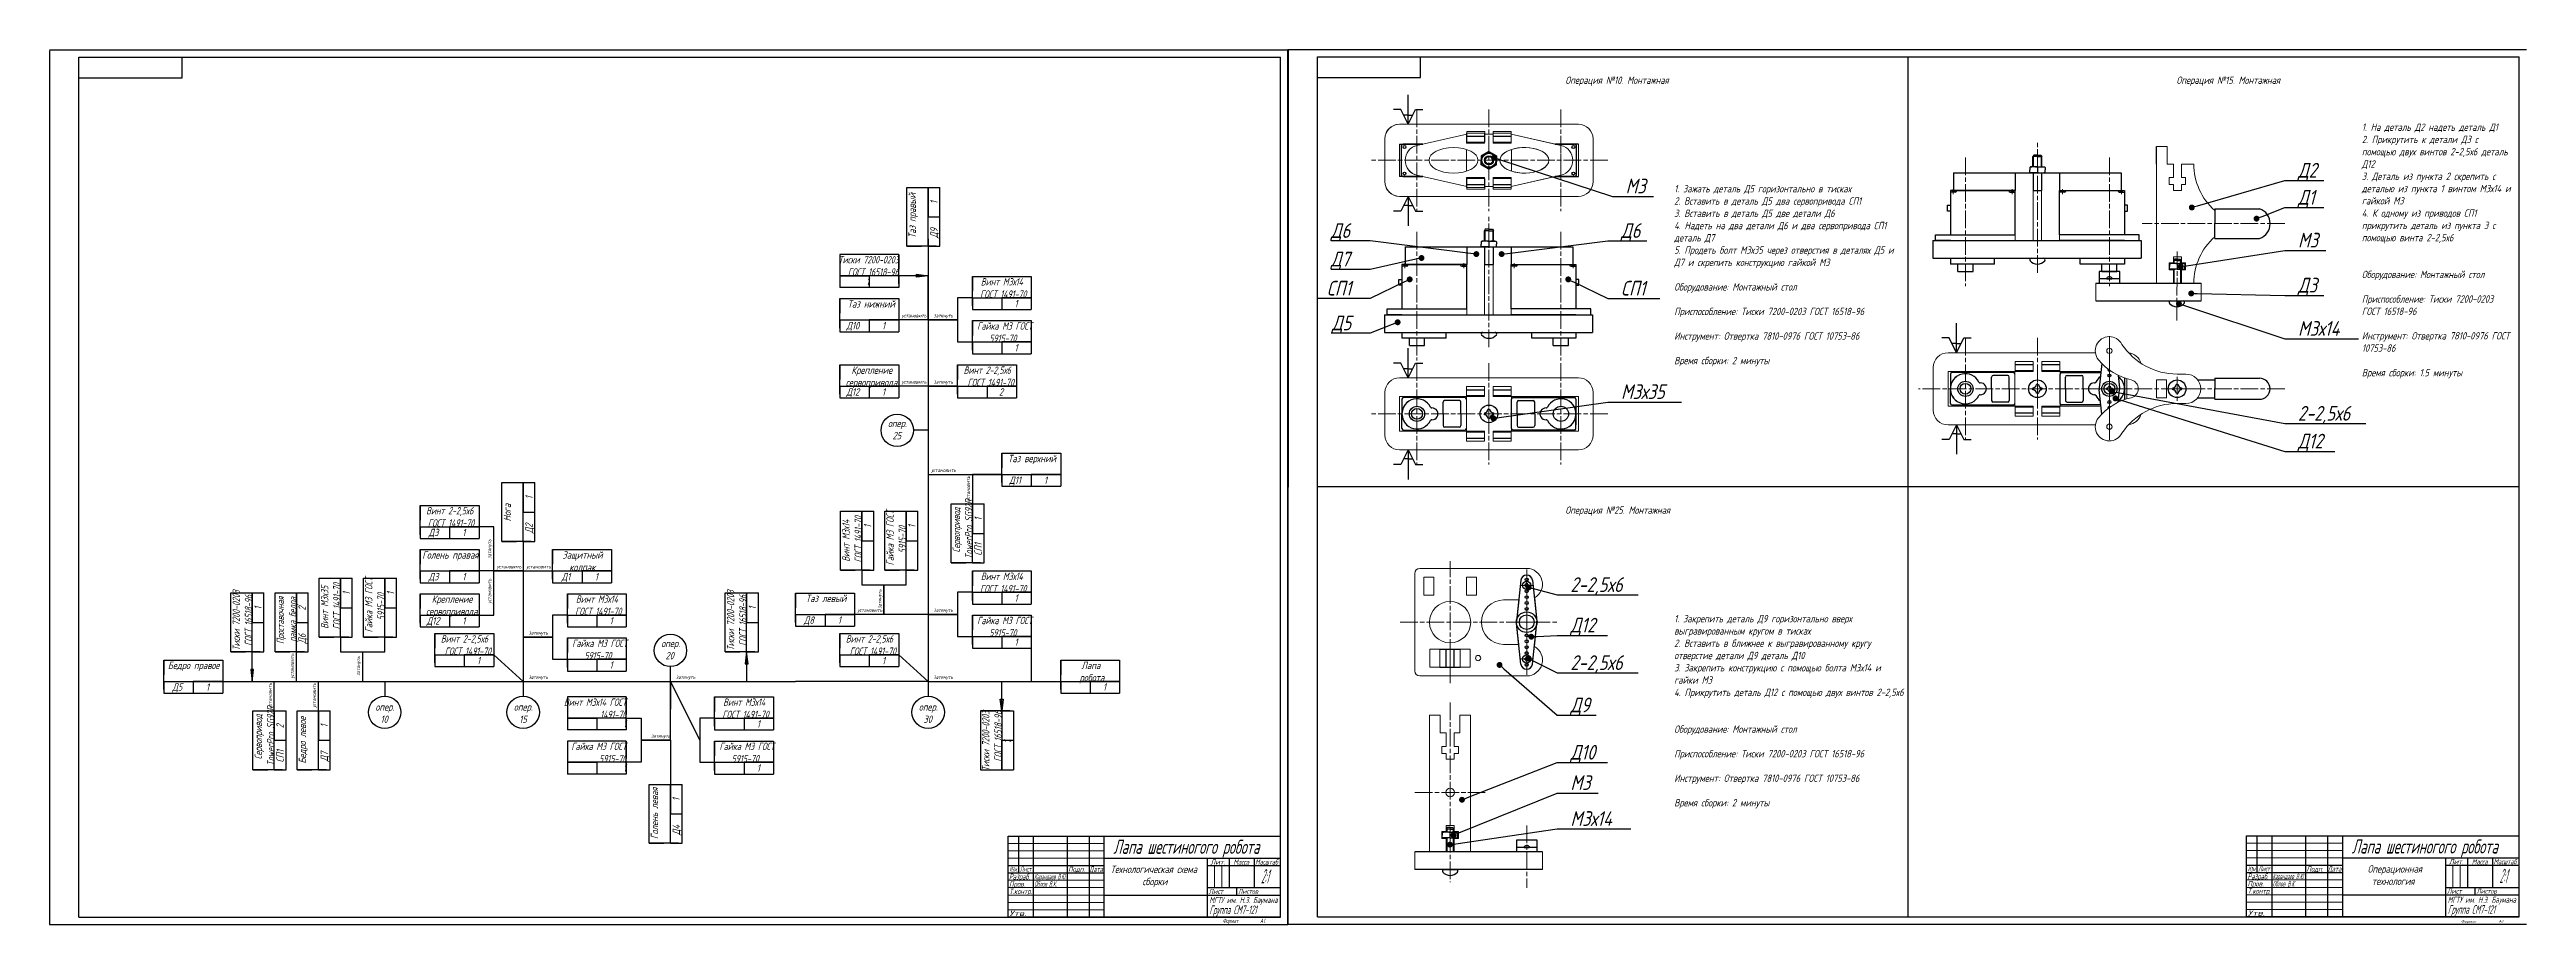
# Model space of a CAD drawing. Header units: millimetres. Extents: x 0 to 2523, y 0 to 594.
# Drawn here: x 0 to 1682, y 0 to 594 of the extents above; entities that cross this region are included whole.
import ezdxf
from ezdxf import colors
from ezdxf.entities.mleader import LeaderData, LeaderLine
from ezdxf.enums import TextEntityAlignment as Align
from ezdxf.math import Vec2, Vec3

# ---------------------------------------------------------------- set-up
doc = ezdxf.new("R2010")
doc.units = ezdxf.units.MM
doc.linetypes.add('AM_ISO08W050', pattern=[18, 12, -1.5, 3, -1.5])
for name, color, linetype, lineweight in [('0.3', 130, 'Continuous', 15), ('0.6', 255, 'Continuous', 30), ('Осевые', 10, 'AM_ISO08W050', 15)]:
    doc.layers.add(name, color=color, linetype=linetype, lineweight=lineweight)
doc.styles.get("Standard").update_dxf_attribs({"font": 'GOST_A.TTF', "oblique": 15, "height": 10})
doc.styles.add('ГОСТ', font='GOST_A.TTF', dxfattribs={"oblique": 15, "height": 5})

msp = doc.modelspace()

# ---------------------------------------------------------------- texts
at = {"layer": '0.3', "style": 'ГОСТ', "oblique": 15}
for s, height, rotation, width, p, p2 in [('Разраб.', 3.979, 359.762673, 0.968939, (651.501, 30.464), (665.697, 30.406)), ('Лист', 3.44, 0.367126, 0.854898, (658.904, 35.873), (666.684, 35.922)), ('Лит.', 3.5581, 0.19349, 1.210089, (788.408, 40.664), (798.254, 40.697)), ('Масса', 3.5581, 359.821579, 0.974703, (803.92, 40.599), (814.599, 40.566)), ('Масштаб', 3.5248, 0.024239, 0.942752, (818.739, 40.666), (834.186, 40.673)), ('Разраб.', 3.979, 359.762673, 0.668983, (1492.501, 30.674), (1506.697, 30.615)), ('Лист', 3.44, 0.367126, 0.565447, (1499.904, 36.082), (1507.684, 36.132)), ('Лит.', 3.5581, 0.19349, 0.842263, (1629.408, 40.874), (1639.254, 40.907)), ('Масса', 3.5581, 359.821579, 0.656506, (1644.92, 40.809), (1655.599, 40.776)), ('Масштаб', 3.5248, 0.024239, 0.597612, (1659.739, 40.876), (1675.186, 40.883)), ('Облов В.К.', 3.8347, 359.880309, 0.78226, (668.678, 25.597), (683.901, 25.565)), ('МГТУ им. Н.Э. Баумана', 4.16542, 0.066831, 0.991995, (787.519, 14.475), (833.897, 14.529)), ('Облов В.К.', 3.8347, 359.880309, 0.490376, (1509.678, 25.807), (1524.901, 25.775)), ('МГТУ им. Н.Э. Баумана', 4.16542, 0.066831, 0.623513, (1628.519, 14.685), (1674.897, 14.739))]:
    msp.add_text(s, height=height, rotation=rotation, dxfattribs=dict(at, width=width)).set_placement(p, p2, align=Align.FIT)
for s, height, width, p, p2 in [('Изм.', 3.4898, 0.772445, (651.821, 35.823), (657.308, 35.823)), ('Карандаев В.Ю.', 3.5671, 0.812768, (668.638, 30.656), (690.198, 30.656)), ('Дата', 3.8421, 0.909684, (705.999, 35.563), (715.257, 35.563)), ('2:1', 9.692, 0.413256, (822.636, 27.92), (827.785, 27.92)), ('Изм.', 3.4898, 0.550211, (1492.821, 36.033), (1498.308, 36.033)), ('Карандаев В.Ю.', 3.5671, 0.507695, (1509.638, 30.866), (1531.198, 30.866)), ('Дата', 3.8421, 0.562192, (1546.999, 35.773), (1556.257, 35.773)), ('2:1', 9.692, 0.278903, (1663.636, 28.13), (1668.785, 28.13)), ('Пров.', 3.7046, 1.145414, (651.579, 25.603), (662.501, 25.603)), ('Т.контр.', 3.6912, 1.012898, (651.668, 20.609), (667.171, 20.609)), ('Пров.', 3.7046, 0.764355, (1492.579, 25.813), (1503.501, 25.813)), ('Т.контр.', 3.6912, 0.683703, (1492.668, 20.818), (1508.171, 20.818)), ('Утв.', 3.5321, 1.464632, (651.859, 5.804), (663.319, 5.804)), ('Группа СМ7-121', 5.8424, 0.691926, (787.573, 7.064), (819.664, 7.064)), ('Утв.', 3.5321, 1.04822, (1492.859, 6.014), (1504.319, 6.014)), ('Группа СМ7-121', 5.8424, 0.448833, (1628.573, 7.273), (1660.664, 7.273))]:
    msp.add_text(s, height=height, dxfattribs=dict(at, width=width)).set_placement(p, p2, align=Align.FIT)
for p in [(691.682, 35.717), (1532.682, 35.926)]:
    msp.add_text('Подп.', height=3.4835, dxfattribs=at).set_placement(p)
for s, height, p in [('Лист', 3.3797, (787.084, 20.763)), ('Листов', 3.2192, (807.101, 20.87)), ('Лист', 3.3797, (1628.084, 20.972)), ('Листов', 3.2192, (1648.101, 21.08))]:
    msp.add_text(s, height=height, rotation=359.753141, dxfattribs=at).set_placement(p)
for height, p, p2 in [(3.01514, (796.619, 1.019), (825.291, 1.019)), (1.74024, (1637.619, 1.229), (1666.291, 1.229))]:
    msp.add_text('Формат          А1', height=height, dxfattribs=at).set_placement(p, p2, align=Align.ALIGNED)
at = {"layer": '0.3', "style": 'ГОСТ'}
for s, width, heights, insert, char_height, attachment_point in [('Операция №10. Монтажная', 90.3599, [0], (1029.333, 575.886), 5, 1), ('Операция №15. Монтажная', 90.3599, [0], (1444.333, 575.886), 5, 1), ('1. На деталь Д2 надеть деталь Д1\\P2. Прикрутить к детали Д3 с помощью двух винтов 2-2,5х6 деталь Д12\\P3. Деталь из пункта 2 скрепить с деталью из пункта 1 винтом М3х14 и гайкой М3\\P4. К одному из приводов СП1 прикрутить деталь из пункта 3 с помощью винта 2-2,5х6\\P\\P\\PОборудование: Монтажный стол\\P\\PПриспособление: Тиски 7200-0203 ГОСТ 16518-96\\P\\PИнструмент: Отвертка 7810-0976 ГОСТ 10753-86\\P\\PВремя сборки: 1.5 минуты', 99.12201, [201.483], (1570.209, 543.973), 5, 1), ('1. Зажать деталь Д5 горизонтально в тисках\\P2. Вставить в деталь Д5 два сервопривода СП1\\P3. Вставить в деталь Д5 две детали Д6\\P4. Надеть на два детали Д6 и два сервопривода СП1 деталь Д7\\P5. Продеть болт М3х35 через отверстия в деталях Д5 и Д7 и скрепить конструкцию гайкой М3\\P\\PОборудование: Монтажный стол\\P\\PПриспособление: Тиски 7200-0203 ГОСТ 16518-96\\P\\PИнструмент: Отвертка 7810-0976 ГОСТ 10753-86\\P\\PВремя сборки: 2 минуты', 151.979, [152.101], (1103.236, 502.175), 5, 1), ('{\\W0.8;Тиски 7200-0203\\PГОСТ 16518-96}', 40, [0], (576.644, 453.943), 5, 3), ('1', 19.97784, [0], (556.622, 439.186), 5, 3), ('\\pi5.7762;{\\W0.8;Винт М3х14 \\P\\pi5.2205;ГОСТ 1491-70}', 40, [0], (626.644, 438.943), 5, 1), ('\\pi5.2955;Таз нижний', 40, [0], (536.644, 423.943), 5, 1), ('\\pi8.6053;1', 19.97784, [0], (646.666, 424.186), 5, 1), ('\\pi4.4896;Д10', 19.97784, [0], (536.666, 409.186), 5, 1), ('\\pi8.6053;1', 19.97784, [0], (556.666, 409.186), 5, 1), ('\\pi2.0744;установить', 20.01999, [0], (576.644, 414.779), 2.5, 1), ('\\pi3.7325;затянуть', 20.01999, [0], (596.644, 414.779), 2.5, 1), ('\\pi3.2485;{\\W0.8;Гайка М3 ГОСТ \\P\\pi11.464;5915-70}', 40, [0], (626.644, 408.943), 5, 1), ('\\pi8.6053;1', 19.97784, [0], (646.666, 394.186), 5, 1), ('\\pi7.9013;{\\W0.9;Крепление \\P\\pi4.0272;сервопривода}', 40, [0], (536.644, 378.943), 5, 1), ('\\pi4.0671;{\\W0.8;Винт 2-2,5х6\\P\\pi4.2191; ГОСТ 1491-70}', 40, [0], (616.644, 378.943), 5, 1), ('\\pi4.475;Д12', 19.97784, [0], (536.666, 364.186), 5, 1), ('\\pi8.6053;1', 19.97784, [0], (556.666, 364.186), 5, 1), ('\\pi2.0744;установить', 20.01999, [0], (576.644, 369.779), 2.5, 1), ('\\pi3.7325;затянуть', 20.01999, [0], (596.644, 369.779), 2.5, 1), ('\\pi8.0516;2', 19.97784, [0], (636.666, 364.186), 5, 1), ('\\pi0.84102;опер.\\P\\pi3.9216;25', 14.54359, [0], (568.501, 329.489), 5, 7), ('\\pi2.0744;установить', 20.01999, [0], (596.644, 309.779), 2.5, 1), ('\\pi5.0286;Д11', 19.97784, [0], (646.666, 304.186), 5, 1), ('\\pi4.2193;Таз верхний', 40, [0], (646.644, 318.943), 5, 1), ('\\pi8.6053;1', 19.97784, [0], (666.666, 304.186), 5, 1), ('\\pi4.0671;{\\W0.8;Винт 2-2,5х6 \\P\\pi5.2205;ГОСТ 1491-70}', 40, [0], (251.644, 283.464), 5, 1), ('Операция №25. Монтажная', 90.3599, [0], (1029.333, 283.886), 5, 1), ('\\pi1.4412;Голень правая', 40, [0], (251.644, 253.464), 5, 1), ('\\pi5.7414;Д3', 19.97784, [0], (251.666, 268.707), 5, 1), ('\\pi8.6053;1', 19.97784, [0], (271.666, 268.707), 5, 1), ('\\pi6.6388;Защитный \\P\\pi11.289;колпак', 40, [0], (341.644, 253.464), 5, 1), ('\\pi5.7414;Д3', 19.97784, [0], (251.666, 238.707), 5, 1), ('\\pi8.6053;1', 19.97784, [0], (271.666, 238.707), 5, 1), ('\\pi2.0744;установить', 20.01999, [0], (301.644, 244.3), 2.5, 1), ('\\pi2.0744;установить', 20.01999, [0], (321.644, 244.3), 2.5, 1), ('\\pi6.1011;Д1', 19.97784, [0], (341.666, 238.707), 5, 1), ('\\pi8.6053;1', 19.97784, [0], (361.666, 238.707), 5, 1), ('\\pi5.7762;{\\W0.8;Винт М3х14 \\P\\pi5.2205;ГОСТ 1491-70}', 40, [0], (626.644, 238.943), 5, 1), ('\\pi7.9013;{\\W0.9;Крепление \\P\\pi4.0272;сервопривода}', 40, [0], (251.644, 223.464), 5, 1), ('\\pi5.7762;{\\W0.8;Винт М3х14 \\P\\pi5.2205;ГОСТ 1491-70}', 40, [0], (351.644, 223.464), 5, 1), ('\\pi6.906;Таз левый', 40, [0], (506.644, 223.943), 5, 1), ('\\pi8.6053;1', 19.97784, [0], (646.666, 224.186), 5, 1), ('\\pi4.475;Д12', 19.97784, [0], (251.666, 208.707), 5, 1), ('\\pi8.6053;1', 19.97784, [0], (271.666, 208.707), 5, 1), ('\\pi8.6053;1', 19.97784, [0], (371.666, 208.707), 5, 1), ('\\pi5.5621;Д8', 19.97784, [0], (506.666, 209.186), 5, 1), ('\\pi8.6053;1', 19.97784, [0], (526.666, 209.186), 5, 1), ('\\pi2.0744;установить', 20.01999, [0], (546.644, 214.779), 2.5, 1), ('\\pi3.7325;затянуть', 20.01999, [0], (596.644, 214.779), 2.5, 1), ('\\pi3.2485;{\\W0.8;Гайка М3 ГОСТ \\P\\pi11.464;5915-70}', 40, [0], (626.644, 208.943), 5, 1), ('1. Закрепить деталь Д9 горизонтально вверх выгравированным кругом в тисках\\P2. Вставить в ближнее к выгравированному кругу отверстие детали Д9 деталь Д10\\P3. Закрепить конструкцию с помощью болта М3х14 и гайки М3\\P4. Прикрутить деталь Д12 с помощью двух винтов 2-2,5х6\\P\\P\\PОборудование: Монтажный стол\\P\\PПриспособление: Тиски 7200-0203 ГОСТ 16518-96\\P\\PИнструмент: Отвертка 7810-0976 ГОСТ 10753-86\\P\\PВремя сборки: 2 минуты', 151.979, [152.101], (1103.236, 210.175), 5, 1), ('\\pi4.0671;{\\W0.8;Винт 2-2,5х6\\P\\pi4.2191; ГОСТ 1491-70}', 40, [0], (261.644, 196.464), 5, 1), ('\\pi3.7325;затянуть', 20.01999, [0], (321.644, 199.3), 2.5, 1), ('\\pi3.2485;{\\W0.8;Гайка М3 ГОСТ \\P\\pi11.464;5915-70}', 40, [0], (351.644, 193.464), 5, 1), ('\\pi0.84102;опер.\\P\\pi3.7422;20', 14.54359, [0], (414.501, 180.01), 5, 7), ('\\pi4.0671;{\\W0.8;Винт 2-2,5х6\\P\\pi4.2191; ГОСТ 1491-70}', 40, [0], (536.644, 196.464), 5, 1), ('\\pi8.6053;1', 19.97784, [0], (646.666, 194.186), 5, 1), ('\\pi2.6966;Бедро правое', 40, [0], (77.615, 178.464), 5, 1), ('\\pi8.6053;1', 19.97784, [0], (281.666, 181.707), 5, 1), ('\\pi3.7325;затянуть', 20.01999, [0], (321.644, 169.3), 2.5, 1), ('\\pi8.6053;1', 19.97784, [0], (371.666, 178.707), 5, 1), ('\\pi3.7325;затянуть', 20.01999, [0], (421.644, 169.3), 2.5, 1), ('\\pi8.6053;1', 19.97784, [0], (556.666, 181.707), 5, 1), ('\\pi3.7325;затянуть', 20.01999, [0], (596.644, 169.3), 2.5, 1), ('\\pi14.009;{\\W0.9;Лапа \\P\\pi10.148; робота}', 40, [0], (686.644, 178.464), 5, 1), ('\\pi5.7414;Д5', 19.97784, [0], (77.637, 163.707), 5, 1), ('\\pi8.6053;1', 19.97784, [0], (97.637, 163.707), 5, 1), ('{\\W0.8;Винт М3х14 ГОСТ 1491-70}', 40, [0], (391.644, 153.464), 5, 3), ('\\pi5.7762;{\\W0.8;Винт М3х14 \\P\\pi5.2205;ГОСТ 1491-70}', 40, [0], (451.644, 153.464), 5, 1), ('\\pi8.6053;1', 19.97784, [0], (706.666, 163.707), 5, 1), ('\\pi0.84102;опер.\\P\\pi4.2766;10', 14.54359, [0], (220.472, 150.221), 5, 1), ('\\pi0.84102;опер.\\P\\pi4.456;15', 14.54359, [0], (314.501, 150.221), 5, 1), ('1', 19.97784, [0], (391.622, 138.707), 5, 3), ('\\pi8.6053;1', 19.97784, [0], (471.666, 138.707), 5, 1), ('\\pi0.84102;опер.\\P\\pi3.9179;30', 14.54359, [0], (589.501, 150.221), 5, 1), ('{\\W0.8;Гайка М3 ГОСТ 5915-70}', 40, [0], (391.644, 123.464), 5, 3), ('затянуть', 20.01999, [0], (421.644, 129.3), 2.5, 3), ('\\pi3.2485;{\\W0.8;Гайка М3 ГОСТ \\P\\pi11.464;5915-70}', 40, [0], (451.644, 123.464), 5, 1), ('1', 19.97784, [0], (391.622, 108.707), 5, 3), ('\\pi8.6053;1', 19.97784, [0], (471.666, 108.707), 5, 1), ('\\pi6.4649;{\\W0.8;Лапа шестиногого робота}', 120, [0], (715.893, 57.578), 9.60697, 1), ('\\pi6.4649;{\\W0.8;Лапа шестиногого робота}', 120, [0], (1556.893, 57.788), 9.60697, 1), ('\\pi4.4536;Технологическая схема\\P\\pi26.101;сборки', 70, [0], (715.999, 40), 5, 1), ('\\pi17.162;Операционная\\P\\pi20.033;технология', 70, [0], (1556.999, 40.21), 5, 1)]:
    msp.add_mtext_dynamic_manual_height_columns(s, width=width, gutter_width=25, heights=heights, dxfattribs=dict(at, insert=insert, char_height=char_height, attachment_point=attachment_point))
at = {"layer": '0.3', "rotation": 90, "style": 'ГОСТ'}
for s, width, heights, insert, char_height, attachment_point in [('\\pi5.4748;Таз правый', 40, [0], (583.296, 460.595), 5, 1), ('\\pi8.6053;1', 19.97784, [0], (598.052, 480.617), 5, 1), ('\\pi5.5621;Д9', 19.97784, [0], (598.052, 460.617), 5, 1), ('\\pi8.6053;1', 19.97784, [0], (323.052, 280.138), 5, 1), ('\\pi2.0744;установить', 20.01999, [0], (622.459, 285.595), 2.5, 1), ('\\pi13.601;Нога', 40, [0], (308.296, 260.116), 5, 1), ('\\pi5.5474;Д2', 19.97784, [0], (323.052, 260.138), 5, 1), ('\\pi5.7762;{\\W0.8;Винт М3х14 \\P\\pi5.2205;ГОСТ 1491-70}', 40, [0], (538.296, 240.595), 5, 1), ('\\pi8.6053;1', 19.97784, [0], (553.052, 260.617), 5, 1), ('\\pi3.2485;{\\W0.8;Гайка М3 ГОСТ \\P\\pi11.464;5915-70}', 40, [0], (568.296, 240.595), 5, 1), ('\\pi8.6053;1', 19.97784, [0], (583.052, 260.617), 5, 1), ('\\pi7.0217;{\\W0.8;Сервопривод \\P\\pi2.6029;TowerPro SG92R}', 40, [0], (613.296, 245.595), 5, 1), ('\\pi8.6053;1', 19.97784, [0], (628.052, 265.617), 5, 1), ('\\pi3.7325;затянуть', 20.01999, [0], (297.459, 244.691), 2.5, 1), ('\\pi4.8964;СП1', 19.97784, [0], (628.052, 245.617), 5, 1), ('\\pi0.93355;{\\W0.8;Тиски 7200-0203\\P\\pi4.0756;ГОСТ 16518-96}', 40, [0], (124.267, 185.116), 5, 1), ('\\pi5.6328;{\\W0.8;Винт М3х35 \\P\\pi5.2205;ГОСТ 1491-70}', 40, [0], (184.267, 195.116), 5, 1), ('\\pi8.6053;1', 19.97784, [0], (199.023, 215.138), 5, 1), ('\\pi3.2485;{\\W0.8;Гайка М3 ГОСТ \\P\\pi11.464;5915-70}', 40, [0], (214.267, 195.116), 5, 1), ('\\pi8.6053;1', 19.97784, [0], (229.023, 215.138), 5, 1), ('\\pi2.0744;установить', 20.01999, [0], (297.459, 215.941), 2.5, 1), ('\\pi0.93355;{\\W0.8;Тиски 7200-0203\\P\\pi4.0756;ГОСТ 16518-96}', 40, [0], (459.982, 185.116), 5, 1), ('\\pi3.7325;затянуть', 20.01999, [0], (562.459, 210.595), 2.5, 1), ('\\pi8.6053;1', 19.97784, [0], (139.023, 205.138), 5, 1), ('\\pi5.3086;{\\W0.8;Проставочная \\P\\pi6.8753;рамка бедра}', 40, [13.348], (154.267, 185.116), 5, 1), ('\\pi8.0516;2', 19.97784, [0], (169.023, 205.138), 5, 1), ('\\pi8.6053;1', 19.97784, [0], (474.738, 205.138), 5, 1), ('\\pi5.5621;Д6', 19.97784, [0], (169.023, 185.138), 5, 1), ('\\pi2.0744;установить', 20.01999, [0], (163.43, 165.116), 2.5, 1), ('\\pi3.7325;затянуть', 20.01999, [0], (208.43, 165.116), 2.5, 1), ('\\pi2.0744;установить', 20.01999, [0], (148.43, 145.116), 2.5, 1), ('\\pi2.0744;установить', 20.01999, [0], (178.43, 145.116), 2.5, 1), ('\\pi7.0217;{\\W0.8;Сервопривод \\P\\pi2.6029;TowerPro SG92R}', 40, [0], (139.267, 105.116), 5, 1), ('\\pi8.0516;2', 19.97784, [0], (154.023, 125.138), 5, 1), ('\\pi4.1278;Бедро левое', 40, [0], (169.267, 105.116), 5, 1), ('\\pi8.6053;1', 19.97784, [0], (184.023, 125.138), 5, 1), ('{\\W0.8;Тиски 7200-0203\\PГОСТ 16518-96}', 40, [0], (633.296, 145.116), 5, 3), ('\\pi4.8964;СП1', 19.97784, [0], (154.023, 105.138), 5, 1), ('\\pi5.5584;Д7', 19.97784, [0], (184.023, 105.138), 5, 1), ('1', 19.97784, [0], (648.052, 125.093), 5, 3), ('\\pi2.8723;Голень левая', 40, [0], (408.296, 55.116), 5, 1), ('\\pi8.6053;1', 19.97784, [0], (423.052, 75.138), 5, 1), ('\\pi5.5621;Д4', 19.97784, [0], (423.052, 55.138), 5, 1)]:
    msp.add_mtext_dynamic_manual_height_columns(s, width=width, gutter_width=25, heights=heights, dxfattribs=dict(at, insert=insert, char_height=char_height, attachment_point=attachment_point))

# ---------------------------------------------------------------- blocks, each defined once
blk = doc.blocks.new('_Dot')
at = {"color": 0, "linetype": 'ByBlock', "lineweight": -2}
blk.add_line((-0.5, 0), (-1, 0), dxfattribs=at)
at = {"color": 0, "linetype": 'ByBlock', "const_width": 0.5}
blk.add_lwpolyline([(-0.25, 0, 1), (0.25, 0, 1)], format="xyb", close=True, dxfattribs=at)

# ---------------------------------------------------------------- linework, layer by layer
for p, q in [((-0.001, 594), (840.999, 594)), ((0, 593.263), (-0.001, 0)), ((19.999, 5), (19.999, 589)), ((835.999, 5), (835.999, 589)), ((840.999, 594.21), (1681.999, 594.21)), ((840.999, 0), (840.999, 594)), ((841, 593.473), (840.999, 0.21)), ((860.999, 5.21), (860.999, 589.21)), ((1676.999, 5.21), (1676.999, 589.21)), ((650.999, 5), (650.999, 60)), ((650.999, 60), (835.999, 60)), ((650.999, 60), (657.999, 60)), ((657.999, 60), (657.999, 35)), ((657.999, 60), (667.999, 60)), ((667.999, 60), (667.999, 5)), ((667.999, 60), (690.999, 60)), ((690.999, 60), (690.999, 5)), ((690.999, 60), (705.999, 60)), ((705.999, 60), (705.999, 5)), ((705.999, 60), (715.999, 60)), ((715.999, 60), (715.999, 5)), ((1491.999, 5.21), (1491.999, 60.21)), ((1491.999, 60.21), (1676.999, 60.21)), ((1491.999, 60.21), (1498.999, 60.21)), ((1498.999, 60.21), (1498.999, 35.21)), ((1498.999, 60.21), (1508.999, 60.21)), ((1508.999, 60.21), (1508.999, 5.21)), ((1508.999, 60.21), (1531.999, 60.21)), ((1531.999, 60.21), (1531.999, 5.21)), ((1531.999, 60.21), (1546.999, 60.21)), ((1546.999, 60.21), (1546.999, 5.21)), ((1546.999, 60.21), (1556.999, 60.21)), ((1556.999, 60.21), (1556.999, 5.21)), ((650.999, 40), (715.999, 40)), ((650.999, 35), (715.999, 35)), ((715.999, 45), (835.999, 45)), ((785.999, 45), (785.999, 5)), ((785.999, 40), (835.999, 40)), ((1491.999, 40.21), (1556.999, 40.21)), ((1491.999, 35.21), (1556.999, 35.21)), ((1556.999, 45.21), (1676.999, 45.21)), ((1626.999, 45.21), (1626.999, 5.21)), ((1626.999, 40.21), (1676.999, 40.21)), ((715.999, 20), (835.999, 20)), ((785.999, 25), (835.999, 25)), ((1556.999, 20.21), (1676.999, 20.21)), ((1626.999, 25.21), (1676.999, 25.21)), ((-0.001, 0), (840.999, 0)), ((19.999, 5), (835.999, 5)), ((19.999, 5), (19.999, 5)), ((835.999, 5), (650.999, 5)), ((840.999, 0.21), (1681.999, 0.21)), ((860.999, 5.21), (1676.999, 5.21)), ((860.999, 5.21), (860.999, 5.21)), ((1676.999, 5.21), (1491.999, 5.21))]:
    msp.add_line(p, q)
at = {"color": 7, "linetype": 'Continuous', "lineweight": 15}
for p, q in [((974.567, 538.593), (962.367, 538.593)), ((992.567, 538.593), (980.367, 538.593)), ((962.367, 531.393), (962.367, 535.393)), ((1438.07, 528.453), (1430.87, 528.453)), ((1438.07, 516.453), (1438.07, 528.453)), ((1334.779, 510.453), (1334.779, 464.453)), ((1346.979, 510.453), (1346.979, 464.453)), ((1352.779, 510.453), (1352.779, 464.453)), ((1364.979, 510.453), (1364.979, 464.453)), ((1442.27, 516.453), (1438.07, 516.453)), ((1439.39, 502.453), (1439.39, 507.253)), ((1439.39, 507.253), (1442.27, 507.253)), ((1442.27, 507.253), (1442.27, 516.453)), ((1456.093, 516.453), (1447.67, 516.453)), ((1447.67, 516.453), (1447.67, 507.253)), ((1447.67, 507.253), (1450.55, 507.253)), ((1450.55, 507.253), (1450.55, 502.453)), ((974.567, 499.393), (962.367, 499.393)), ((992.567, 499.393), (980.367, 499.393)), ((1442.27, 502.453), (1439.39, 502.453)), ((1442.27, 498.453), (1442.27, 502.453)), ((1447.67, 498.453), (1442.27, 498.453)), ((1450.55, 502.453), (1447.67, 502.453)), ((1447.67, 502.453), (1447.67, 498.453)), ((962.345, 460.107), (962.345, 414.107)), ((974.545, 460.107), (974.545, 414.107)), ((980.345, 460.107), (980.345, 414.107)), ((992.545, 460.107), (992.545, 414.107))]:
    msp.add_line(p, q, dxfattribs=at)
at = {"layer": '0.3'}
for p, q in [((1347.217, 514.453), (1347.242, 522.136)), ((1352.559, 514.453), (1352.559, 522.136)), ((974.783, 464.107), (974.808, 471.789)), ((980.125, 464.107), (980.125, 471.789)), ((1442.831, 435.453), (1442.836, 444.936)), ((1442.838, 448.936), (1442.84, 451.585)), ((1447.078, 448.936), (1447.078, 451.618)), ((1447.078, 435.453), (1447.078, 444.936)), ((944.192, 174.798), (957.992, 174.798)), ((650.999, 55), (715.999, 55)), ((948.992, 49.262), (948.997, 58.744)), ((948.999, 62.744), (949.001, 65.393)), ((953.239, 62.744), (953.239, 65.427)), ((953.239, 49.262), (953.239, 58.744)), ((1491.999, 55.21), (1556.999, 55.21)), ((650.999, 50), (715.999, 50)), ((715.999, 45), (650.999, 45)), ((790.999, 40), (790.999, 25)), ((795.999, 40), (795.999, 25)), ((1491.999, 50.21), (1556.999, 50.21)), ((1556.999, 45.21), (1491.999, 45.21)), ((1631.999, 40.21), (1631.999, 25.21)), ((1636.999, 40.21), (1636.999, 25.21)), ((650.999, 30), (715.999, 30)), ((650.999, 25), (715.999, 25)), ((715.999, 20), (650.999, 20)), ((1491.999, 30.21), (1556.999, 30.21)), ((1491.999, 25.21), (1556.999, 25.21)), ((1556.999, 20.21), (1491.999, 20.21)), ((650.999, 15), (715.999, 15)), ((650.999, 10), (715.999, 10)), ((1491.999, 15.21), (1556.999, 15.21)), ((1491.999, 10.21), (1556.999, 10.21))]:
    msp.add_line(p, q, dxfattribs=at)
at = {"layer": '0.6'}
for p, q in [((19.999, 589), (835.999, 589)), ((89.999, 575), (89.999, 589)), ((860.999, 589.21), (1676.999, 589.21)), ((860.999, 589.21), (1280.999, 589.21)), ((930.999, 575.21), (930.999, 589.21)), ((1261.999, 589.21), (1261.999, 297.21)), ((19.999, 575), (89.999, 575)), ((860.999, 575.21), (930.999, 575.21)), ((922.569, 543.493), (922.569, 563.493)), ((922.569, 543.493), (922.569, 563.493)), ((917.569, 553.493), (912.569, 553.493)), ((922.569, 543.493), (917.569, 553.493)), ((922.569, 549.637), (919.497, 549.637)), ((922.569, 543.493), (927.569, 553.493)), ((922.569, 549.637), (925.641, 549.637)), ((927.569, 553.493), (932.569, 553.493)), ((916.778, 529.993), (932.589, 529.993)), ((918.117, 510.481), (918.117, 528.993)), ((932.589, 529.993), (919.367, 529.993)), ((962.367, 535.393), (974.567, 535.393)), ((977.467, 524.993), (972.283, 522.014)), ((972.283, 522.014), (972.283, 518.993)), ((977.467, 524.993), (982.651, 522.014)), ((980.367, 535.393), (992.567, 535.393)), ((982.651, 522.014), (982.651, 518.993)), ((1038.156, 529.993), (1022.344, 529.993)), ((1022.344, 529.993), (1035.566, 529.993)), ((1036.817, 510.481), (1036.817, 528.993)), ((1347.4, 522.453), (1346.9, 521.453)), ((1349.9, 521.453), (1346.9, 521.453)), ((1346.9, 514.453), (1346.9, 521.453)), ((1349.9, 522.453), (1347.4, 522.453)), ((1349.9, 522.453), (1352.4, 522.453)), ((1349.9, 521.453), (1352.9, 521.453)), ((1352.4, 522.453), (1352.9, 521.453)), ((1352.9, 514.453), (1352.9, 521.453)), ((1352.9, 514.453), (1352.9, 521.453)), ((1430.87, 516.453), (1430.87, 528.453)), ((932.589, 507.993), (916.778, 507.993)), ((918.117, 508.993), (918.117, 510.481)), ((919.367, 507.993), (932.589, 507.993)), ((972.283, 515.972), (972.283, 518.993)), ((977.467, 512.993), (972.283, 515.972)), ((977.467, 512.993), (982.651, 515.972)), ((982.651, 515.972), (982.651, 518.993)), ((1022.344, 507.993), (1038.156, 507.993)), ((1035.566, 507.993), (1022.344, 507.993)), ((1036.817, 508.993), (1036.817, 510.481)), ((1292.965, 510.453), (1364.979, 510.453)), ((1292.965, 510.453), (1292.965, 498.453)), ((1334.779, 510.453), (1334.779, 498.453)), ((1344.716, 514.053), (1345.143, 514.453)), ((1344.716, 514.053), (1344.716, 512.453)), ((1344.716, 510.853), (1344.716, 512.453)), ((1344.716, 510.853), (1345.143, 510.453)), ((1349.9, 514.453), (1345.143, 514.453)), ((1349.9, 510.453), (1345.143, 510.453)), ((1346.979, 510.453), (1346.979, 498.453)), ((1349.9, 514.453), (1354.658, 514.453)), ((1349.9, 514.053), (1349.9, 510.853)), ((1349.9, 510.453), (1354.658, 510.453)), ((1352.779, 510.453), (1352.779, 498.453)), ((1355.085, 514.053), (1354.658, 514.453)), ((1355.085, 510.853), (1354.658, 510.453)), ((1355.085, 514.053), (1355.085, 512.453)), ((1355.085, 510.853), (1355.085, 512.453)), ((1364.979, 510.453), (1406.793, 510.453)), ((1364.979, 510.453), (1364.979, 498.453)), ((1406.793, 510.453), (1406.793, 498.453)), ((582.165, 460.595), (582.165, 500.595)), ((582.165, 500.595), (604.644, 500.595)), ((582.165, 460.595), (582.165, 490.595)), ((596.644, 460.595), (596.644, 500.595)), ((596.644, 500.595), (596.644, 480.595)), ((604.644, 460.595), (604.644, 500.595)), ((922.569, 494.493), (917.569, 484.493)), ((922.569, 488.349), (919.497, 488.349)), ((922.569, 494.493), (922.569, 474.493)), ((922.569, 494.493), (927.569, 484.493)), ((922.569, 494.493), (922.569, 474.493)), ((922.569, 488.349), (925.641, 488.349)), ((962.367, 502.593), (974.567, 502.593)), ((980.367, 502.593), (992.567, 502.593)), ((1288.779, 484.453), (1288.779, 488.453)), ((1288.779, 488.453), (1290.779, 488.453)), ((1334.779, 498.453), (1290.779, 498.453)), ((1290.779, 498.453), (1290.779, 468.453)), ((1294.135, 497.453), (1290.779, 497.453)), ((1292.965, 498.453), (1334.779, 498.453)), ((1331.422, 497.453), (1334.779, 497.453)), ((1334.779, 468.453), (1334.779, 498.453)), ((1346.979, 498.453), (1352.779, 498.453)), ((1364.979, 498.453), (1406.793, 498.453)), ((1364.979, 498.453), (1408.979, 498.453)), ((1364.979, 468.453), (1364.979, 498.453)), ((1368.335, 497.453), (1364.979, 497.453)), ((1405.622, 497.453), (1408.979, 497.453)), ((1408.979, 498.453), (1408.979, 468.453)), ((1410.979, 488.453), (1408.979, 488.453)), ((1410.979, 484.453), (1410.979, 488.453)), ((596.644, 480.595), (604.644, 480.595)), ((917.569, 484.493), (912.569, 484.493)), ((927.569, 484.493), (932.569, 484.493)), ((974.967, 472.107), (974.467, 471.107)), ((977.467, 471.107), (974.467, 471.107)), ((974.467, 464.107), (974.467, 471.107)), ((977.467, 472.107), (974.967, 472.107)), ((977.467, 472.107), (979.967, 472.107)), ((977.467, 471.107), (980.467, 471.107)), ((979.967, 472.107), (980.467, 471.107)), ((980.467, 464.107), (980.467, 471.107)), ((980.467, 464.107), (980.467, 471.107)), ((1290.779, 484.453), (1288.779, 484.453)), ((1408.979, 484.453), (1410.979, 484.453)), ((1470.313, 485.953), (1470.313, 475.953)), ((1470.313, 485.953), (1500.683, 485.953)), ((1470.313, 465.953), (1470.313, 475.953)), ((576.644, 455.074), (536.644, 455.074)), ((536.644, 455.074), (536.644, 432.595)), ((576.644, 455.074), (546.644, 455.074)), ((576.644, 435.074), (576.644, 455.074)), ((576.644, 455.074), (576.644, 445.074)), ((602.165, 460.595), (582.165, 460.595)), ((582.165, 460.595), (592.165, 460.595)), ((596.644, 465.595), (596.644, 450.595)), ((596.644, 460.595), (604.644, 460.595)), ((596.644, 460.595), (596.644, 440.595)), ((596.644, 460.595), (596.644, 440.595)), ((920.531, 460.107), (992.545, 460.107)), ((920.531, 460.107), (920.531, 448.107)), ((962.345, 460.107), (962.345, 448.107)), ((972.283, 463.707), (972.709, 464.107)), ((972.283, 463.707), (972.283, 462.107)), ((972.283, 460.507), (972.283, 462.107)), ((972.283, 460.507), (972.709, 460.107)), ((977.467, 464.107), (972.709, 464.107)), ((977.467, 460.107), (972.709, 460.107)), ((974.545, 460.107), (974.545, 448.107)), ((977.467, 464.107), (982.224, 464.107)), ((977.467, 463.707), (977.467, 460.507)), ((977.467, 460.107), (982.224, 460.107)), ((980.345, 460.107), (980.345, 448.107)), ((982.651, 463.707), (982.224, 464.107)), ((982.651, 460.507), (982.224, 460.107)), ((982.651, 463.707), (982.651, 462.107)), ((982.651, 460.507), (982.651, 462.107)), ((992.545, 460.107), (1034.359, 460.107)), ((992.545, 460.107), (992.545, 448.107)), ((1034.359, 460.107), (1034.359, 448.107)), ((1278.94, 464.453), (1278.94, 452.453)), ((1278.94, 464.453), (1420.318, 464.453)), ((1280.779, 464.453), (1280.779, 468.453)), ((1280.779, 468.453), (1334.779, 468.453)), ((1290.779, 464.453), (1280.779, 464.453)), ((1290.779, 464.453), (1334.779, 464.453)), ((1418.979, 468.453), (1364.979, 468.453)), ((1408.979, 464.453), (1364.979, 464.453)), ((1408.979, 464.453), (1418.979, 464.453)), ((1418.979, 464.453), (1418.979, 468.453)), ((1420.318, 464.453), (1420.318, 452.453)), ((1470.313, 465.953), (1500.683, 465.953)), ((576.644, 440.595), (536.644, 440.595)), ((536.644, 440.595), (556.644, 440.595)), ((556.644, 440.595), (556.644, 432.595)), ((596.644, 440.595), (576.644, 440.595)), ((576.644, 440.595), (576.644, 432.595)), ((596.644, 440.595), (586.644, 440.595)), ((588.644, 439.595), (588.644, 441.595)), ((588.644, 441.595), (596.644, 440.595)), ((596.644, 440.595), (588.644, 439.595)), ((596.644, 450.595), (596.644, 380.595)), ((596.644, 410.595), (596.644, 440.595)), ((626.644, 440.074), (656.644, 440.074)), ((626.644, 420.074), (626.644, 440.074)), ((626.644, 440.074), (626.644, 430.074)), ((626.644, 440.074), (666.644, 440.074)), ((666.644, 440.074), (666.644, 417.595)), ((916.345, 434.107), (916.345, 438.107)), ((916.345, 438.107), (918.345, 438.107)), ((962.345, 448.107), (918.345, 448.107)), ((918.345, 448.107), (918.345, 418.107)), ((921.702, 447.107), (918.345, 447.107)), ((920.531, 448.107), (962.345, 448.107)), ((958.989, 447.107), (962.345, 447.107)), ((962.345, 418.107), (962.345, 448.107)), ((974.545, 448.107), (980.345, 448.107)), ((992.545, 448.107), (1034.359, 448.107)), ((992.545, 448.107), (1036.545, 448.107)), ((992.545, 418.107), (992.545, 448.107)), ((995.902, 447.107), (992.545, 447.107)), ((1033.189, 447.107), (1036.545, 447.107)), ((1036.545, 448.107), (1036.545, 418.107)), ((1038.545, 438.107), (1036.545, 438.107)), ((1038.545, 434.107), (1038.545, 438.107)), ((1278.94, 452.453), (1420.318, 452.453)), ((1290.779, 452.453), (1290.779, 448.453)), ((1320.779, 448.453), (1290.779, 448.453)), ((1295.845, 443.453), (1295.845, 448.453)), ((1295.845, 443.453), (1306.173, 443.453)), ((1306.173, 443.453), (1306.173, 448.453)), ((1320.779, 448.453), (1320.779, 452.453)), ((1345.658, 452.453), (1354.143, 452.453)), ((1346.9, 452.453), (1352.9, 452.453)), ((1378.979, 448.453), (1378.979, 452.453)), ((1408.979, 448.453), (1378.979, 448.453)), ((1409, 448.453), (1379, 448.453)), ((1405.77, 443.453), (1391.77, 443.453)), ((1391.77, 443.453), (1391.77, 435.453)), ((1405.77, 438.453), (1391.77, 438.453)), ((1393.585, 443.453), (1393.585, 448.453)), ((1393.585, 443.453), (1403.913, 443.453)), ((1393.606, 443.453), (1393.606, 448.453)), ((1397.284, 438.453), (1400.256, 438.453)), ((1403.913, 443.453), (1403.913, 448.453)), ((1403.934, 443.453), (1403.934, 448.453)), ((1405.77, 435.453), (1405.77, 443.453)), ((1405.77, 435.453), (1405.77, 438.453)), ((1408.979, 452.453), (1408.979, 448.453)), ((1439.632, 448.536), (1440.058, 448.936)), ((1439.632, 448.536), (1439.632, 446.936)), ((1439.632, 445.336), (1439.632, 446.936)), ((1439.632, 445.336), (1440.058, 444.936)), ((1444.816, 448.936), (1440.058, 448.936)), ((1444.816, 444.936), (1440.058, 444.936)), ((1443.015, 451.935), (1442.515, 450.935)), ((1444.784, 450.935), (1442.515, 450.935)), ((1442.515, 448.936), (1442.515, 450.935)), ((1442.515, 435.453), (1442.515, 444.936)), ((1444.784, 451.935), (1443.015, 451.935)), ((1444.784, 451.935), (1446.919, 451.935)), ((1444.784, 450.935), (1447.419, 450.935)), ((1444.816, 448.936), (1449.573, 448.936)), ((1444.816, 448.536), (1444.816, 445.336)), ((1444.816, 444.936), (1449.573, 444.936)), ((1446.919, 451.936), (1447.419, 450.936)), ((1447.419, 448.936), (1447.419, 450.935)), ((1447.419, 448.936), (1447.419, 450.935)), ((1447.419, 435.453), (1447.419, 444.936)), ((1450, 448.536), (1449.573, 448.936)), ((1450, 445.336), (1449.573, 444.936)), ((1450, 448.536), (1450, 446.936)), ((1450, 445.336), (1450, 446.936)), ((576.644, 432.595), (536.644, 432.595)), ((536.644, 425.074), (566.644, 425.074)), ((536.644, 405.074), (536.644, 425.074)), ((536.644, 425.074), (536.644, 415.074)), ((536.644, 425.074), (576.644, 425.074)), ((576.644, 425.074), (576.644, 402.595)), ((626.644, 425.595), (616.644, 425.595)), ((616.644, 425.595), (616.644, 395.595)), ((616.644, 425.595), (616.644, 410.595)), ((626.644, 425.595), (666.644, 425.595)), ((626.644, 425.595), (626.644, 417.595)), ((666.644, 425.595), (646.644, 425.595)), ((646.644, 425.595), (646.644, 417.595)), ((918.345, 434.107), (916.345, 434.107)), ((1036.545, 434.107), (1038.545, 434.107)), ((1389.57, 435.453), (1461.17, 435.453)), ((1389.57, 423.453), (1461.17, 423.453)), ((1391.77, 435.453), (1405.77, 435.453)), ((1394.527, 423.453), (1403.013, 423.453)), ((1440.362, 423.453), (1448.847, 423.453)), ((536.644, 410.595), (576.644, 410.595)), ((536.644, 410.595), (536.644, 402.595)), ((576.644, 410.595), (556.644, 410.595)), ((556.644, 410.595), (556.644, 402.595)), ((596.644, 410.595), (576.644, 410.595)), ((596.644, 410.595), (616.644, 410.595)), ((616.644, 410.595), (596.644, 410.595)), ((616.644, 410.595), (596.644, 410.595)), ((626.644, 417.595), (666.644, 417.595)), ((626.644, 410.074), (656.644, 410.074)), ((626.644, 390.074), (626.644, 410.074)), ((626.644, 410.074), (626.644, 400.074)), ((626.644, 410.074), (666.644, 410.074)), ((666.644, 410.074), (666.644, 387.595)), ((906.506, 414.107), (906.506, 402.107)), ((906.506, 414.107), (1047.884, 414.107)), ((908.345, 414.107), (908.345, 418.107)), ((908.345, 418.107), (962.345, 418.107)), ((918.345, 414.107), (908.345, 414.107)), ((918.345, 414.107), (962.345, 414.107)), ((1046.545, 418.107), (992.545, 418.107)), ((1036.545, 414.107), (992.545, 414.107)), ((1036.545, 414.107), (1046.545, 414.107)), ((1046.545, 414.107), (1046.545, 418.107)), ((1047.884, 414.107), (1047.884, 402.107)), ((1295.003, 388.309), (1295.003, 408.309)), ((1295.003, 388.309), (1295.003, 408.309)), ((536.644, 402.595), (576.644, 402.595)), ((616.644, 395.595), (626.644, 395.595)), ((626.644, 395.595), (666.644, 395.595)), ((626.644, 395.595), (626.644, 387.595)), ((626.644, 387.595), (666.644, 387.595)), ((666.644, 395.595), (646.644, 395.595)), ((646.644, 395.595), (646.644, 387.595)), ((906.506, 402.107), (1047.884, 402.107)), ((918.345, 402.107), (918.345, 398.107)), ((948.345, 398.107), (918.345, 398.107)), ((922.569, 371.283), (922.569, 391.283)), ((922.569, 371.283), (922.569, 391.283)), ((923.411, 393.107), (923.411, 398.107)), ((923.411, 393.107), (933.739, 393.107)), ((933.739, 393.107), (933.739, 398.107)), ((948.345, 398.107), (948.345, 402.107)), ((973.224, 402.107), (981.709, 402.107)), ((974.467, 402.107), (980.467, 402.107)), ((1006.545, 398.107), (1006.545, 402.107)), ((1036.545, 398.107), (1006.545, 398.107)), ((1021.151, 393.107), (1021.151, 398.107)), ((1021.151, 393.107), (1031.479, 393.107)), ((1031.479, 393.107), (1031.479, 398.107)), ((1036.545, 402.107), (1036.545, 398.107)), ((1290.003, 398.309), (1285.003, 398.309)), ((1295.003, 388.309), (1290.003, 398.309)), ((1295.003, 394.453), (1291.931, 394.453)), ((1295.003, 388.309), (1300.003, 398.309)), ((1295.003, 394.453), (1298.075, 394.453)), ((1300.003, 398.309), (1305.003, 398.309)), ((1398.77, 391.809), (1398.77, 391.809)), ((536.644, 380.074), (566.644, 380.074)), ((536.644, 360.074), (536.644, 380.074)), ((536.644, 380.074), (536.644, 370.074)), ((536.644, 380.074), (576.644, 380.074)), ((576.644, 380.074), (576.644, 357.595)), ((596.644, 380.595), (596.644, 365.595)), ((616.644, 380.074), (646.644, 380.074)), ((616.644, 360.074), (616.644, 380.074)), ((616.644, 380.074), (616.644, 370.074)), ((616.644, 380.074), (656.644, 380.074)), ((656.644, 380.074), (656.644, 357.595)), ((917.569, 381.283), (912.569, 381.283)), ((922.569, 371.283), (917.569, 381.283)), ((922.569, 377.427), (919.497, 377.427)), ((922.569, 371.283), (927.569, 381.283)), ((922.569, 377.427), (925.641, 377.427)), ((927.569, 381.283), (932.569, 381.283)), ((1290.801, 373.809), (1290.801, 363.809)), ((1333.801, 374.809), (1291.801, 374.809)), ((1318.801, 363.809), (1318.801, 371.809)), ((1329.801, 372.809), (1319.801, 372.809)), ((1330.801, 363.809), (1330.801, 371.809)), ((1334.8, 380.209), (1347, 380.209)), ((1352.8, 380.209), (1365, 380.209)), ((1365.25, 353.809), (1365.25, 373.809)), ((1366, 374.809), (1392.915, 374.809)), ((1366, 374.809), (1392.915, 374.809)), ((1369, 363.809), (1369, 371.809)), ((1370, 372.809), (1380, 372.809)), ((1381, 363.809), (1381, 371.809)), ((1393.584, 381.014), (1391.81, 364.559)), ((1404.832, 372.894), (1405.73, 364.559)), ((1409, 371.163), (1409, 356.456)), ((1409, 371.163), (1409, 356.456)), ((1470.313, 370.974), (1470.313, 363.809)), ((1470.313, 370.974), (1500.684, 370.974)), ((536.644, 365.595), (576.644, 365.595)), ((536.644, 365.595), (536.644, 357.595)), ((536.644, 357.595), (576.644, 357.595)), ((576.644, 365.595), (556.644, 365.595)), ((556.644, 365.595), (556.644, 357.595)), ((616.644, 365.595), (576.644, 365.595)), ((596.644, 365.595), (616.644, 365.595)), ((596.644, 365.595), (596.644, 335.595)), ((616.644, 365.595), (656.644, 365.595)), ((616.644, 365.595), (616.644, 357.595)), ((616.644, 357.595), (656.644, 357.595)), ((656.644, 365.595), (636.644, 365.595)), ((636.644, 365.595), (636.644, 357.595)), ((918.367, 356.783), (918.367, 346.783)), ((961.367, 357.783), (919.367, 357.783)), ((946.367, 346.783), (946.367, 354.783)), ((957.367, 355.783), (947.367, 355.783)), ((958.367, 346.783), (958.367, 354.783)), ((962.367, 363.183), (974.567, 363.183)), ((980.367, 363.183), (992.567, 363.183)), ((992.817, 336.783), (992.817, 356.783)), ((993.566, 357.783), (1020.481, 357.783)), ((993.566, 357.783), (1035.566, 357.783)), ((996.566, 346.783), (996.566, 354.783)), ((997.566, 355.783), (1007.566, 355.783)), ((1008.566, 346.783), (1008.566, 354.783)), ((1036.566, 356.783), (1036.566, 346.783)), ((1036.566, 354.137), (1036.566, 339.43)), ((1290.801, 353.809), (1290.801, 363.809)), ((1318.801, 363.809), (1318.801, 355.809)), ((1329.801, 354.809), (1319.801, 354.809)), ((1330.801, 363.809), (1330.801, 355.809)), ((1346.9, 364.509), (1346.9, 363.809)), ((1346.9, 363.109), (1346.9, 363.809)), ((1349.9, 366.809), (1349.2, 366.809)), ((1349.9, 360.809), (1349.2, 360.809)), ((1349.9, 366.809), (1350.6, 366.809)), ((1349.9, 360.809), (1350.6, 360.809)), ((1352.9, 364.509), (1352.9, 363.809)), ((1352.9, 363.109), (1352.9, 363.809)), ((1369, 363.809), (1369, 355.809)), ((1370, 354.809), (1380, 354.809)), ((1381, 363.809), (1381, 355.809)), ((1393.584, 346.605), (1391.81, 363.059)), ((1396.924, 364.24), (1396.924, 363.809)), ((1396.924, 363.378), (1396.924, 363.809)), ((1398.77, 365.656), (1398.339, 365.656)), ((1398.77, 361.963), (1398.339, 361.963)), ((1398.77, 365.656), (1399.201, 365.656)), ((1398.77, 361.963), (1399.201, 361.963)), ((1400.617, 364.24), (1400.617, 363.809)), ((1400.617, 363.378), (1400.617, 363.809)), ((1404.832, 354.725), (1405.73, 363.059)), ((1441.77, 364.509), (1441.77, 363.809)), ((1441.77, 363.109), (1441.77, 363.809)), ((1444.77, 366.809), (1444.07, 366.809)), ((1444.77, 360.809), (1444.07, 360.809)), ((1444.77, 366.809), (1445.47, 366.809)), ((1444.77, 360.809), (1445.47, 360.809)), ((1447.77, 364.509), (1447.77, 363.809)), ((1447.77, 363.109), (1447.77, 363.809)), ((1458.644, 369.974), (1470.313, 369.974)), ((1458.644, 357.644), (1470.313, 357.644)), ((1470.313, 356.644), (1470.313, 363.809)), ((1470.313, 356.644), (1500.684, 356.644)), ((918.367, 336.783), (918.367, 346.783)), ((946.367, 346.783), (946.367, 338.783)), ((957.367, 337.783), (947.367, 337.783)), ((958.367, 346.783), (958.367, 338.783)), ((974.467, 347.483), (974.467, 346.783)), ((974.467, 346.083), (974.467, 346.783)), ((977.467, 349.783), (976.767, 349.783)), ((977.467, 343.783), (976.767, 343.783)), ((977.467, 349.783), (978.167, 349.783)), ((977.467, 343.783), (978.167, 343.783)), ((980.467, 347.483), (980.467, 346.783)), ((980.467, 346.083), (980.467, 346.783)), ((996.566, 346.783), (996.566, 338.783)), ((997.566, 337.783), (1007.566, 337.783)), ((1008.566, 346.783), (1008.566, 338.783)), ((1036.566, 336.783), (1036.566, 346.783)), ((1295.003, 339.309), (1290.003, 329.309)), ((1291.801, 352.809), (1333.801, 352.809)), ((1295.003, 339.309), (1295.003, 319.309)), ((1295.003, 339.309), (1300.003, 329.309)), ((1295.003, 339.309), (1295.003, 319.309)), ((1334.8, 347.409), (1347, 347.409)), ((1352.8, 347.409), (1365, 347.409)), ((1392.915, 352.809), (1366, 352.809)), ((1392.915, 352.809), (1366, 352.809)), ((596.644, 335.595), (586.644, 335.595)), ((596.644, 335.595), (596.644, 210.595)), ((646.644, 320.074), (676.644, 320.074)), ((646.644, 300.074), (646.644, 320.074)), ((646.644, 320.074), (646.644, 310.074)), ((646.644, 320.074), (686.644, 320.074)), ((686.644, 320.074), (686.644, 297.595)), ((922.569, 322.283), (917.569, 312.283)), ((919.367, 335.783), (961.367, 335.783)), ((922.569, 322.283), (922.569, 302.283)), ((922.569, 322.283), (927.569, 312.283)), ((922.569, 322.283), (922.569, 302.283)), ((962.367, 330.383), (974.567, 330.383)), ((980.367, 330.383), (992.567, 330.383)), ((1020.481, 335.783), (993.566, 335.783)), ((1035.566, 335.783), (993.566, 335.783)), ((1290.003, 329.309), (1285.003, 329.309)), ((1295.003, 333.165), (1291.931, 333.165)), ((1295.003, 333.165), (1298.075, 333.165)), ((1300.003, 329.309), (1305.003, 329.309)), ((1398.77, 335.809), (1398.77, 335.809)), ((596.644, 305.595), (626.644, 305.595)), ((626.644, 305.595), (646.644, 305.595)), ((646.644, 305.595), (626.644, 305.595)), ((626.644, 305.595), (626.644, 285.595)), ((646.644, 305.595), (686.644, 305.595)), ((646.644, 305.595), (646.644, 297.595)), ((686.644, 305.595), (666.644, 305.595)), ((666.644, 305.595), (666.644, 297.595)), ((917.569, 312.283), (912.569, 312.283)), ((922.569, 316.14), (919.497, 316.14)), ((922.569, 316.14), (925.641, 316.14)), ((927.569, 312.283), (932.569, 312.283)), ((307.165, 260.116), (307.165, 300.116)), ((307.165, 300.116), (329.644, 300.116)), ((307.165, 260.116), (307.165, 290.116)), ((321.644, 260.116), (321.644, 300.116)), ((321.644, 300.116), (321.644, 280.116)), ((329.644, 260.116), (329.644, 300.116)), ((646.644, 297.595), (686.644, 297.595)), ((1261.999, 297.21), (860.999, 297.21)), ((1676.999, 297.21), (1261.999, 297.21)), ((1261.999, 297.21), (1261.999, 5.21)), ((251.644, 284.595), (281.644, 284.595)), ((251.644, 264.595), (251.644, 284.595)), ((251.644, 284.595), (251.644, 274.595)), ((251.644, 284.595), (291.644, 284.595)), ((251.644, 270.116), (291.644, 270.116)), ((251.644, 270.116), (251.644, 262.116)), ((291.644, 270.116), (271.644, 270.116)), ((271.644, 270.116), (271.644, 262.116)), ((291.644, 284.595), (291.644, 262.116)), ((301.644, 270.116), (291.644, 270.116)), ((301.644, 240.116), (301.644, 270.116)), ((321.644, 280.116), (329.644, 280.116)), ((537.165, 240.595), (537.165, 280.595)), ((537.165, 280.595), (559.644, 280.595)), ((537.165, 240.595), (537.165, 270.595)), ((551.644, 240.595), (551.644, 280.595)), ((551.644, 280.595), (551.644, 260.595)), ((559.644, 240.595), (559.644, 280.595)), ((567.165, 240.595), (567.165, 280.595)), ((567.165, 280.595), (589.644, 280.595)), ((567.165, 240.595), (567.165, 270.595)), ((581.644, 240.595), (581.644, 280.595)), ((581.644, 280.595), (581.644, 260.595)), ((589.644, 240.595), (589.644, 280.595)), ((612.165, 245.595), (612.165, 285.595)), ((612.165, 285.595), (634.644, 285.595)), ((612.165, 245.595), (612.165, 275.595)), ((626.644, 245.595), (626.644, 285.595)), ((626.644, 285.595), (626.644, 265.595)), ((634.644, 245.595), (634.644, 285.595)), ((251.644, 262.116), (291.644, 262.116)), ((251.644, 254.595), (281.644, 254.595)), ((251.644, 234.595), (251.644, 254.595)), ((251.644, 254.595), (251.644, 244.595)), ((251.644, 254.595), (291.644, 254.595)), ((291.644, 254.595), (291.644, 232.116)), ((327.165, 260.116), (307.165, 260.116)), ((307.165, 260.116), (317.165, 260.116)), ((321.644, 260.116), (329.644, 260.116)), ((321.644, 260.116), (321.644, 240.116)), ((341.644, 254.595), (371.644, 254.595)), ((341.644, 234.595), (341.644, 254.595)), ((341.644, 254.595), (341.644, 244.595)), ((341.644, 254.595), (381.644, 254.595)), ((381.644, 254.595), (381.644, 232.116)), ((551.644, 260.595), (559.644, 260.595)), ((581.644, 260.595), (589.644, 260.595)), ((626.644, 265.595), (634.644, 265.595)), ((251.644, 240.116), (291.644, 240.116)), ((251.644, 240.116), (251.644, 232.116)), ((291.644, 240.116), (271.644, 240.116)), ((271.644, 240.116), (271.644, 232.116)), ((301.644, 240.116), (291.644, 240.116)), ((321.644, 240.116), (301.644, 240.116)), ((301.644, 240.116), (321.644, 240.116)), ((301.644, 210.116), (301.644, 240.116)), ((321.644, 240.116), (341.644, 240.116)), ((321.644, 240.116), (321.644, 225.116)), ((321.644, 240.116), (341.644, 240.116)), ((341.644, 240.116), (381.644, 240.116)), ((341.644, 240.116), (341.644, 232.116)), ((381.644, 240.116), (361.644, 240.116)), ((361.644, 240.116), (361.644, 232.116)), ((557.165, 240.595), (537.165, 240.595)), ((537.165, 240.595), (547.165, 240.595)), ((551.644, 240.595), (559.644, 240.595)), ((551.644, 240.595), (551.644, 230.595)), ((587.165, 240.595), (567.165, 240.595)), ((567.165, 240.595), (577.165, 240.595)), ((581.644, 240.595), (589.644, 240.595)), ((581.644, 230.595), (581.644, 240.595)), ((632.165, 245.595), (612.165, 245.595)), ((612.165, 245.595), (622.165, 245.595)), ((626.644, 245.595), (634.644, 245.595)), ((626.644, 240.074), (656.644, 240.074)), ((626.644, 220.074), (626.644, 240.074)), ((626.644, 240.074), (626.644, 230.074)), ((626.644, 240.074), (666.644, 240.074)), ((666.644, 240.074), (666.644, 217.595)), ((123.136, 185.116), (123.136, 225.116)), ((123.136, 225.116), (145.615, 225.116)), ((137.615, 185.116), (137.615, 225.116)), ((137.615, 225.116), (137.615, 205.116)), ((145.615, 185.116), (145.615, 225.116)), ((153.136, 185.116), (153.136, 225.116)), ((153.136, 225.116), (175.615, 225.116)), ((167.615, 185.116), (167.615, 225.116)), ((167.615, 225.116), (167.615, 205.116)), ((175.615, 185.116), (175.615, 225.116)), ((183.136, 195.116), (183.136, 235.116)), ((183.136, 235.116), (205.615, 235.116)), ((183.136, 195.116), (183.136, 225.116)), ((197.615, 195.116), (197.615, 235.116)), ((197.615, 235.116), (197.615, 215.116)), ((205.615, 195.116), (205.615, 235.116)), ((213.136, 195.116), (213.136, 235.116)), ((213.136, 235.116), (235.615, 235.116)), ((213.136, 195.116), (213.136, 225.116)), ((227.615, 195.116), (227.615, 235.116)), ((227.615, 235.116), (227.615, 215.116)), ((235.615, 195.116), (235.615, 235.116)), ((251.644, 232.116), (291.644, 232.116)), ((251.644, 224.595), (281.644, 224.595)), ((251.644, 204.595), (251.644, 224.595)), ((251.644, 224.595), (251.644, 214.595)), ((251.644, 224.595), (291.644, 224.595)), ((291.644, 224.595), (291.644, 202.116)), ((321.644, 225.116), (321.644, 195.116)), ((321.644, 225.116), (321.644, 210.116)), ((341.644, 232.116), (381.644, 232.116)), ((351.644, 224.595), (381.644, 224.595)), ((351.644, 204.595), (351.644, 224.595)), ((351.644, 224.595), (351.644, 214.595)), ((351.644, 224.595), (391.644, 224.595)), ((391.644, 224.595), (391.644, 202.116)), ((458.851, 185.116), (458.851, 225.116)), ((458.851, 225.116), (481.33, 225.116)), ((473.33, 185.116), (473.33, 225.116)), ((473.33, 225.116), (473.33, 205.116)), ((481.33, 185.116), (481.33, 225.116)), ((506.644, 225.074), (536.644, 225.074)), ((506.644, 205.074), (506.644, 225.074)), ((506.644, 225.074), (506.644, 215.074)), ((506.644, 225.074), (546.644, 225.074)), ((546.644, 225.074), (546.644, 202.595)), ((551.644, 230.595), (581.644, 230.595)), ((551.644, 230.595), (566.644, 230.595)), ((566.644, 210.595), (566.644, 230.595)), ((566.644, 230.595), (566.644, 210.595)), ((566.644, 230.595), (566.644, 210.595)), ((626.644, 225.595), (616.644, 225.595)), ((616.644, 225.595), (616.644, 195.595)), ((616.644, 225.595), (616.644, 210.595)), ((626.644, 225.595), (666.644, 225.595)), ((626.644, 225.595), (626.644, 217.595)), ((666.644, 225.595), (646.644, 225.595)), ((646.644, 225.595), (646.644, 217.595)), ((999.115, 233.726), (996.132, 206.048)), ((997.678, 220.398), (996.132, 206.048)), ((1001.707, 230.621), (1001.707, 230.298)), ((1001.707, 229.974), (1001.707, 230.298)), ((1003.092, 231.683), (1002.768, 231.683)), ((1003.092, 228.913), (1002.768, 228.913)), ((1003.092, 233.298), (1003.092, 233.298)), ((1003.092, 233.298), (1003.092, 233.298)), ((1003.092, 231.683), (1003.415, 231.683)), ((1003.092, 228.913), (1003.415, 228.913)), ((1004.477, 230.621), (1004.477, 230.298)), ((1004.477, 229.974), (1004.477, 230.298)), ((1007.069, 233.726), (1010.051, 206.048)), ((1008.356, 221.782), (1010.051, 206.048)), ((123.136, 185.116), (123.136, 215.116)), ((137.615, 205.116), (145.615, 205.116)), ((153.136, 185.116), (153.136, 215.116)), ((167.615, 205.116), (175.615, 205.116)), ((197.615, 215.116), (205.615, 215.116)), ((227.615, 215.116), (235.615, 215.116)), ((251.644, 210.116), (291.644, 210.116)), ((251.644, 210.116), (251.644, 202.116)), ((251.644, 202.116), (291.644, 202.116)), ((291.644, 210.116), (271.644, 210.116)), ((271.644, 210.116), (271.644, 202.116)), ((291.644, 210.116), (301.644, 210.116)), ((351.644, 210.116), (341.644, 210.116)), ((341.644, 210.116), (341.644, 180.116)), ((341.644, 210.116), (341.644, 195.116)), ((351.644, 210.116), (391.644, 210.116)), ((351.644, 210.116), (351.644, 202.116)), ((351.644, 202.116), (391.644, 202.116)), ((391.644, 210.116), (371.644, 210.116)), ((371.644, 210.116), (371.644, 202.116)), ((458.851, 185.116), (458.851, 215.116)), ((473.33, 205.116), (481.33, 205.116)), ((506.644, 210.595), (546.644, 210.595)), ((506.644, 210.595), (506.644, 202.595)), ((506.644, 202.595), (546.644, 202.595)), ((546.644, 210.595), (526.644, 210.595)), ((526.644, 210.595), (526.644, 202.595)), ((586.644, 210.595), (546.644, 210.595)), ((596.644, 210.595), (566.644, 210.595)), ((596.644, 211.565), (596.644, 165.116)), ((596.644, 210.595), (616.644, 210.595)), ((616.644, 210.595), (596.644, 210.595)), ((616.644, 210.595), (596.644, 210.595)), ((626.644, 217.595), (666.644, 217.595)), ((626.644, 210.074), (656.644, 210.074)), ((626.644, 190.074), (626.644, 210.074)), ((626.644, 210.074), (626.644, 200.074)), ((626.644, 210.074), (666.644, 210.074)), ((666.644, 210.074), (666.644, 187.595)), ((997.678, 190.198), (996.132, 204.548)), ((999.115, 176.869), (996.132, 204.548)), ((1007.069, 176.869), (1010.051, 204.548)), ((1008.356, 188.813), (1010.051, 204.548)), ((143.136, 185.116), (123.136, 185.116)), ((123.136, 185.116), (133.136, 185.116)), ((137.615, 165.116), (137.615, 185.116)), ((137.615, 185.116), (145.615, 185.116)), ((173.136, 185.116), (153.136, 185.116)), ((153.136, 185.116), (163.136, 185.116)), ((167.615, 165.116), (167.615, 185.116)), ((167.615, 185.116), (175.615, 185.116)), ((203.136, 195.116), (183.136, 195.116)), ((183.136, 195.116), (193.136, 195.116)), ((197.615, 195.116), (205.615, 195.116)), ((197.615, 195.116), (197.615, 185.116)), ((197.615, 185.116), (227.615, 185.116)), ((197.615, 185.116), (212.615, 185.116)), ((212.615, 185.116), (212.615, 165.116)), ((212.615, 185.116), (212.615, 165.116)), ((233.136, 195.116), (213.136, 195.116)), ((213.136, 195.116), (223.136, 195.116)), ((227.615, 195.116), (235.615, 195.116)), ((227.615, 185.116), (227.615, 195.116)), ((261.644, 197.595), (291.644, 197.595)), ((261.644, 177.595), (261.644, 197.595)), ((261.644, 197.595), (261.644, 187.595)), ((261.644, 197.595), (301.644, 197.595)), ((301.644, 197.595), (301.644, 175.116)), ((321.644, 195.116), (341.644, 195.116)), ((341.644, 195.116), (321.644, 195.116)), ((341.644, 195.116), (321.644, 195.116)), ((321.644, 195.116), (321.644, 165.116)), ((351.644, 194.595), (381.644, 194.595)), ((351.644, 174.595), (351.644, 194.595)), ((351.644, 194.595), (351.644, 184.595)), ((351.644, 194.595), (391.644, 194.595)), ((391.644, 194.595), (391.644, 172.116)), ((478.851, 185.116), (458.851, 185.116)), ((458.851, 185.116), (468.851, 185.116)), ((473.33, 185.116), (472.33, 177.116)), ((473.33, 185.116), (473.33, 165.116)), ((473.33, 185.116), (481.33, 185.116)), ((474.33, 177.116), (473.33, 185.116)), ((536.644, 197.595), (566.644, 197.595)), ((536.644, 177.595), (536.644, 197.595)), ((536.644, 197.595), (536.644, 187.595)), ((536.644, 197.595), (576.644, 197.595)), ((576.644, 197.595), (576.644, 175.116)), ((616.644, 195.595), (626.644, 195.595)), ((626.644, 195.595), (666.644, 195.595)), ((626.644, 195.595), (626.644, 187.595)), ((626.644, 187.595), (666.644, 187.595)), ((666.644, 195.595), (646.644, 195.595)), ((646.644, 195.595), (646.644, 187.595)), ((666.644, 187.595), (666.644, 165.116)), ((944.192, 186.998), (957.992, 186.998)), ((948.392, 174.798), (948.392, 186.998)), ((953.792, 174.798), (953.792, 186.998)), ((77.615, 179.595), (107.615, 179.595)), ((77.615, 159.595), (77.615, 179.595)), ((77.615, 179.595), (77.615, 169.595)), ((77.615, 179.595), (117.615, 179.595)), ((117.615, 179.595), (117.615, 157.116)), ((138.615, 173.116), (136.615, 173.116)), ((136.615, 173.116), (137.615, 165.116)), ((137.615, 165.116), (138.615, 173.116)), ((261.644, 183.116), (301.644, 183.116)), ((261.644, 183.116), (261.644, 175.116)), ((261.644, 175.116), (301.644, 175.116)), ((301.644, 183.116), (281.644, 183.116)), ((281.644, 183.116), (281.644, 175.116)), ((321.644, 165.116), (301.644, 183.116)), ((301.644, 183.116), (321.644, 165.116)), ((341.644, 180.116), (351.644, 180.116)), ((351.644, 180.116), (391.644, 180.116)), ((351.644, 180.116), (351.644, 172.116)), ((351.644, 172.116), (391.644, 172.116)), ((391.644, 180.116), (371.644, 180.116)), ((371.644, 180.116), (371.644, 172.116)), ((421.644, 165.116), (421.644, 175.116)), ((472.33, 177.116), (474.33, 177.116)), ((536.644, 183.116), (576.644, 183.116)), ((536.644, 183.116), (536.644, 175.116)), ((536.644, 175.116), (576.644, 175.116)), ((576.644, 183.116), (556.644, 183.116)), ((556.644, 183.116), (556.644, 175.116)), ((596.644, 165.116), (576.644, 183.116)), ((576.644, 183.116), (596.644, 165.116)), ((686.644, 179.595), (716.644, 179.595)), ((686.644, 159.595), (686.644, 179.595)), ((686.644, 179.595), (686.644, 169.595)), ((686.644, 179.595), (726.644, 179.595)), ((726.644, 179.595), (726.644, 157.116)), ((944.192, 174.798), (957.992, 174.798)), ((1001.707, 180.621), (1001.707, 180.298)), ((1001.707, 179.974), (1001.707, 180.298)), ((1003.092, 181.683), (1002.768, 181.683)), ((1003.092, 178.913), (1002.768, 178.913)), ((1003.092, 181.683), (1003.415, 181.683)), ((1003.092, 178.913), (1003.415, 178.913)), ((1003.092, 177.298), (1003.092, 177.298)), ((1004.477, 180.621), (1004.477, 180.298)), ((1004.477, 179.974), (1004.477, 180.298)), ((77.615, 165.116), (117.615, 165.116)), ((77.615, 165.116), (77.615, 157.116)), ((77.615, 157.116), (117.615, 157.116)), ((117.615, 165.116), (97.615, 165.116)), ((97.615, 165.116), (97.615, 157.116)), ((117.615, 165.116), (137.615, 165.116)), ((137.615, 165.116), (152.615, 165.116)), ((152.615, 165.116), (167.615, 165.116)), ((152.615, 145.116), (152.615, 165.116)), ((167.615, 165.116), (182.615, 165.116)), ((182.615, 145.116), (182.615, 165.116)), ((182.615, 165.116), (212.615, 165.116)), ((212.615, 165.116), (321.644, 165.116)), ((227.615, 165.116), (227.615, 155.116)), ((321.644, 165.116), (321.644, 155.116)), ((321.644, 165.116), (481.37, 165.116)), ((391.644, 154.595), (351.644, 154.595)), ((351.644, 154.595), (351.644, 132.116)), ((391.644, 154.595), (361.644, 154.595)), ((391.644, 134.595), (391.644, 154.595)), ((391.644, 154.595), (391.644, 144.595)), ((401.644, 165.116), (421.644, 165.116)), ((421.644, 155.116), (421.644, 165.116)), ((421.644, 165.116), (421.644, 146.216)), ((421.644, 165.116), (441.644, 125.116)), ((441.644, 125.116), (421.644, 165.116)), ((441.644, 125.116), (421.644, 165.116)), ((421.644, 165.116), (506.644, 165.116)), ((421.644, 125.116), (421.644, 155.116)), ((451.644, 154.595), (481.644, 154.595)), ((451.644, 134.595), (451.644, 154.595)), ((451.644, 154.595), (451.644, 144.595)), ((451.644, 154.595), (491.644, 154.595)), ((491.644, 154.595), (491.644, 132.116)), ((596.644, 165.116), (506.644, 165.116)), ((596.644, 165.116), (596.644, 155.116)), ((596.644, 165.116), (666.644, 165.116)), ((646.644, 145.116), (645.644, 153.116)), ((645.644, 153.116), (647.644, 153.116)), ((646.644, 145.116), (646.644, 165.116)), ((647.644, 153.116), (646.644, 145.116)), ((666.644, 165.116), (686.644, 165.116)), ((686.644, 165.116), (726.644, 165.116)), ((686.644, 165.116), (686.644, 157.116)), ((686.644, 157.116), (726.644, 157.116)), ((726.644, 165.116), (706.644, 165.116)), ((706.644, 165.116), (706.644, 157.116)), ((138.136, 105.116), (138.136, 145.116)), ((138.136, 145.116), (160.615, 145.116)), ((138.136, 105.116), (138.136, 135.116)), ((152.615, 105.116), (152.615, 145.116)), ((152.615, 145.116), (152.615, 125.116)), ((160.615, 105.116), (160.615, 145.116)), ((168.136, 105.116), (168.136, 145.116)), ((168.136, 145.116), (190.615, 145.116)), ((168.136, 105.116), (168.136, 135.116)), ((182.615, 105.116), (182.615, 145.116)), ((182.615, 145.116), (182.615, 125.116)), ((190.615, 105.116), (190.615, 145.116)), ((391.644, 140.116), (351.644, 140.116)), ((351.644, 140.116), (371.644, 140.116)), ((371.644, 140.116), (371.644, 132.116)), ((391.644, 140.116), (391.644, 132.116)), ((391.644, 140.116), (401.644, 140.116)), ((401.644, 140.116), (401.644, 110.116)), ((401.644, 140.116), (401.644, 125.116)), ((451.644, 140.116), (441.644, 140.116)), ((441.644, 140.116), (441.644, 110.116)), ((441.644, 140.116), (441.644, 125.116)), ((451.644, 140.116), (491.644, 140.116)), ((451.644, 140.116), (451.644, 132.116)), ((491.644, 140.116), (471.644, 140.116)), ((471.644, 140.116), (471.644, 132.116)), ((632.165, 145.116), (632.165, 115.116)), ((652.165, 145.116), (632.165, 145.116)), ((632.165, 145.116), (642.165, 145.116)), ((632.165, 145.116), (632.165, 105.116)), ((646.644, 145.116), (646.644, 105.116)), ((646.644, 145.116), (654.644, 145.116)), ((654.644, 145.116), (654.644, 105.116)), ((152.615, 125.116), (160.615, 125.116)), ((182.615, 125.116), (190.615, 125.116)), ((391.644, 132.116), (351.644, 132.116)), ((391.644, 124.595), (351.644, 124.595)), ((351.644, 124.595), (351.644, 102.116)), ((391.644, 124.595), (361.644, 124.595)), ((391.644, 104.595), (391.644, 124.595)), ((391.644, 124.595), (391.644, 114.595)), ((421.644, 125.116), (401.644, 125.116)), ((401.644, 125.116), (421.644, 125.116)), ((401.644, 125.116), (421.644, 125.116)), ((421.644, 125.116), (421.644, 95.116)), ((451.644, 132.116), (491.644, 132.116)), ((451.644, 124.595), (481.644, 124.595)), ((451.644, 104.595), (451.644, 124.595)), ((451.644, 124.595), (451.644, 114.595)), ((451.644, 124.595), (491.644, 124.595)), ((491.644, 124.595), (491.644, 102.116)), ((646.644, 105.116), (646.644, 125.116)), ((646.644, 125.116), (654.644, 125.116)), ((158.136, 105.116), (138.136, 105.116)), ((138.136, 105.116), (148.136, 105.116)), ((152.615, 105.116), (160.615, 105.116)), ((188.136, 105.116), (168.136, 105.116)), ((168.136, 105.116), (178.136, 105.116)), ((182.615, 105.116), (190.615, 105.116)), ((391.644, 110.116), (351.644, 110.116)), ((351.644, 110.116), (371.644, 110.116)), ((391.644, 102.116), (351.644, 102.116)), ((371.644, 110.116), (371.644, 102.116)), ((391.644, 110.116), (391.644, 102.116)), ((401.644, 110.116), (391.644, 110.116)), ((441.644, 110.116), (451.644, 110.116)), ((451.644, 110.116), (491.644, 110.116)), ((451.644, 110.116), (451.644, 102.116)), ((451.644, 102.116), (491.644, 102.116)), ((491.644, 110.116), (471.644, 110.116)), ((471.644, 110.116), (471.644, 102.116)), ((632.165, 105.116), (654.644, 105.116)), ((407.165, 55.116), (407.165, 95.116)), ((407.165, 95.116), (429.644, 95.116)), ((407.165, 55.116), (407.165, 85.116)), ((421.644, 55.116), (421.644, 95.116)), ((421.644, 95.116), (421.644, 75.116)), ((429.644, 55.116), (429.644, 95.116)), ((421.644, 75.116), (429.644, 75.116)), ((427.165, 55.116), (407.165, 55.116)), ((407.165, 55.116), (417.165, 55.116)), ((421.644, 55.116), (429.644, 55.116)), ((945.793, 62.344), (946.219, 62.744)), ((945.793, 62.344), (945.793, 60.744)), ((945.793, 59.144), (945.793, 60.744)), ((945.793, 59.144), (946.219, 58.744)), ((950.977, 62.744), (946.219, 62.744)), ((950.977, 58.744), (946.219, 58.744)), ((949.176, 65.744), (948.676, 64.744)), ((950.945, 64.744), (948.676, 64.744)), ((948.676, 62.744), (948.676, 64.744)), ((948.676, 49.262), (948.676, 58.744)), ((950.945, 65.744), (949.176, 65.744)), ((950.945, 65.744), (953.08, 65.744)), ((950.945, 64.744), (953.58, 64.744)), ((950.977, 62.744), (955.734, 62.744)), ((950.977, 62.344), (950.977, 59.144)), ((950.977, 58.744), (955.734, 58.744)), ((953.08, 65.744), (953.58, 64.744)), ((953.58, 62.745), (953.58, 64.744)), ((953.58, 62.745), (953.58, 64.744)), ((953.58, 49.262), (953.58, 58.744)), ((956.161, 62.344), (955.734, 62.744)), ((956.161, 59.144), (955.734, 58.744)), ((956.161, 62.344), (956.161, 60.744)), ((956.161, 59.144), (956.161, 60.744)), ((1010.141, 57.262), (996.141, 57.262)), ((996.141, 57.262), (996.141, 49.262)), ((1010.141, 52.262), (996.141, 52.262)), ((1001.656, 52.262), (1004.627, 52.262)), ((1010.141, 49.262), (1010.141, 57.262)), ((1010.141, 49.262), (1010.141, 52.262)), ((800.999, 45), (800.999, 25)), ((817.999, 45), (817.999, 25)), ((1013.841, 49.262), (927.181, 49.262)), ((1013.841, 37.262), (927.181, 37.262)), ((946.849, 37.262), (955.334, 37.262)), ((1641.999, 45.21), (1641.999, 25.21)), ((1658.999, 45.21), (1658.999, 25.21)), ((805.999, 25), (805.999, 20)), ((1646.999, 25.21), (1646.999, 20.21))]:
    msp.add_line(p, q, dxfattribs=at)
at = {"layer": '0.6', "color": 7, "linetype": 'Continuous', "lineweight": 15}
for p, q in [((916.778, 543.493), (1038.156, 543.493)), ((962.367, 531.393), (962.367, 538.593)), ((974.567, 531.393), (974.567, 538.593)), ((980.367, 531.393), (980.367, 538.593)), ((992.567, 531.393), (992.567, 538.593)), ((906.778, 504.493), (906.778, 533.493)), ((906.778, 512.149), (906.778, 525.838)), ((916.778, 507.993), (916.778, 529.993)), ((928.597, 529.081), (962.367, 536.793)), ((962.117, 526.384), (962.117, 511.602)), ((962.317, 530.693), (962.317, 537.493)), ((974.517, 537.493), (962.317, 537.493)), ((962.317, 530.693), (974.517, 530.693)), ((974.567, 531.393), (962.367, 531.393)), ((974.517, 530.693), (974.517, 537.493)), ((974.567, 536.793), (980.367, 536.793)), ((980.367, 531.393), (992.567, 531.393)), ((980.417, 530.693), (980.417, 537.493)), ((980.417, 537.493), (992.567, 537.493)), ((992.567, 530.693), (980.417, 530.693)), ((992.567, 530.693), (992.567, 537.493)), ((1022.716, 529.908), (992.567, 536.793)), ((1026.337, 529.081), (992.567, 536.793)), ((992.817, 526.384), (992.817, 511.602)), ((1038.156, 507.993), (1038.156, 529.993)), ((1048.156, 504.493), (1048.156, 533.493)), ((962.367, 501.193), (928.597, 508.905)), ((962.317, 507.293), (962.317, 500.493)), ((962.317, 507.293), (974.517, 507.293)), ((962.367, 506.593), (962.367, 501.193)), ((974.567, 506.593), (962.367, 506.593)), ((962.367, 506.593), (962.367, 499.393)), ((974.517, 507.293), (974.517, 500.493)), ((974.567, 506.593), (974.567, 501.193)), ((974.567, 506.593), (974.567, 499.393)), ((980.367, 506.593), (980.367, 501.193)), ((980.367, 506.593), (992.567, 506.593)), ((980.367, 506.593), (980.367, 499.393)), ((992.617, 507.293), (980.417, 507.293)), ((980.417, 507.293), (980.417, 500.493)), ((992.567, 501.193), (1026.337, 508.905)), ((992.567, 501.193), (1022.716, 508.078)), ((992.567, 506.593), (992.567, 501.193)), ((992.567, 506.593), (992.567, 499.393)), ((992.617, 507.293), (992.617, 500.493)), ((1048.156, 504.493), (1048.156, 507.493)), ((1430.87, 435.453), (1430.87, 516.453)), ((1438.07, 516.453), (1442.27, 516.453)), ((1442.27, 507.253), (1439.39, 507.253)), ((1439.39, 507.253), (1439.39, 502.453)), ((1442.27, 516.453), (1442.27, 507.253)), ((1447.67, 507.253), (1447.67, 516.453)), ((1447.67, 516.453), (1456.093, 516.453)), ((1450.55, 507.253), (1447.67, 507.253)), ((1450.55, 502.453), (1450.55, 507.253)), ((916.778, 494.493), (1038.156, 494.493)), ((974.517, 500.493), (962.317, 500.493)), ((974.567, 501.193), (980.367, 501.193)), ((980.417, 500.493), (992.617, 500.493)), ((1439.39, 502.453), (1442.27, 502.453)), ((1442.27, 502.453), (1442.27, 498.453)), ((1442.27, 498.453), (1447.67, 498.453)), ((1447.67, 498.453), (1447.67, 502.453)), ((1447.67, 502.453), (1450.55, 502.453)), ((1442.27, 449.454), (1439.39, 449.454)), ((1439.39, 449.454), (1439.39, 444.653)), ((1439.39, 444.653), (1442.27, 444.653)), ((1447.67, 453.454), (1442.27, 453.454)), ((1442.27, 453.454), (1442.27, 449.454)), ((1442.27, 444.653), (1442.27, 435.453)), ((1447.67, 449.454), (1447.67, 453.454)), ((1450.55, 449.454), (1447.67, 449.454)), ((1447.67, 435.453), (1447.67, 444.653)), ((1447.67, 444.653), (1450.55, 444.653)), ((1450.55, 444.653), (1450.55, 449.454)), ((1389.57, 435.453), (1389.57, 423.453)), ((1438.07, 423.453), (1430.87, 423.453)), ((1442.27, 435.453), (1438.07, 435.453)), ((1456.093, 435.453), (1447.67, 435.453)), ((1461.17, 435.453), (1461.17, 423.453)), ((1289.212, 388.309), (1389.259, 388.309)), ((1289.212, 388.309), (1389.259, 388.309)), ((916.778, 371.283), (1038.156, 371.283)), ((939.217, 371.283), (1016.825, 371.283)), ((1279.212, 349.309), (1279.212, 378.309)), ((1289.212, 352.109), (1289.212, 375.509)), ((1289.212, 375.509), (1334.55, 375.509)), ((1306.81, 375.509), (1334.55, 375.509)), ((1334.55, 375.509), (1334.55, 352.109)), ((1334.55, 375.509), (1334.55, 352.109)), ((1334.75, 375.509), (1334.75, 382.309)), ((1346.95, 382.309), (1334.75, 382.309)), ((1334.75, 375.509), (1334.75, 382.309)), ((1346.95, 382.309), (1334.75, 382.309)), ((1346.95, 382.309), (1334.75, 382.309)), ((1334.75, 375.509), (1346.95, 375.509)), ((1334.75, 375.509), (1346.95, 375.509)), ((1347, 376.209), (1334.8, 376.209)), ((1346.95, 375.509), (1346.95, 382.309)), ((1346.95, 375.509), (1346.95, 382.309)), ((1352.8, 376.209), (1365, 376.209)), ((1352.85, 375.509), (1352.85, 382.309)), ((1352.85, 382.309), (1365.05, 382.309)), ((1352.85, 375.509), (1352.85, 382.309)), ((1352.85, 382.309), (1365.05, 382.309)), ((1352.85, 382.309), (1365, 382.309)), ((1365.05, 375.509), (1352.85, 375.509)), ((1365.05, 375.509), (1352.85, 375.509)), ((1365.05, 375.509), (1365.05, 382.309)), ((1365.05, 375.509), (1365.05, 382.309)), ((1365.25, 375.509), (1365.25, 352.109)), ((1365.25, 375.509), (1365.25, 352.109)), ((1392.99, 375.509), (1365.25, 375.509)), ((1392.99, 375.509), (1365.25, 375.509)), ((1410.589, 356.976), (1410.589, 370.643)), ((1444.77, 373.809), (1450.77, 373.809)), ((906.778, 332.283), (906.778, 361.283)), ((916.778, 335.083), (916.778, 358.483)), ((916.778, 358.483), (962.117, 358.483)), ((934.376, 358.483), (962.117, 358.483)), ((962.117, 358.483), (962.117, 335.083)), ((962.117, 358.483), (962.117, 335.083)), ((962.317, 358.483), (962.317, 365.283)), ((974.517, 365.283), (962.317, 365.283)), ((962.317, 358.483), (962.317, 365.283)), ((974.517, 365.283), (962.317, 365.283)), ((974.517, 365.283), (962.317, 365.283)), ((962.317, 358.483), (974.517, 358.483)), ((962.317, 358.483), (974.517, 358.483)), ((974.567, 359.183), (962.367, 359.183)), ((974.517, 358.483), (974.517, 365.283)), ((974.517, 358.483), (974.517, 365.283)), ((980.367, 359.183), (992.567, 359.183)), ((980.417, 358.483), (980.417, 365.283)), ((980.417, 365.283), (992.617, 365.283)), ((980.417, 358.483), (980.417, 365.283)), ((980.417, 365.283), (992.617, 365.283)), ((980.417, 365.283), (992.567, 365.283)), ((992.617, 358.483), (980.417, 358.483)), ((992.617, 358.483), (980.417, 358.483)), ((992.617, 358.483), (992.617, 365.283)), ((992.617, 358.483), (992.617, 365.283)), ((992.817, 358.483), (992.817, 335.083)), ((1038.156, 358.483), (992.817, 358.483)), ((992.817, 358.483), (992.817, 335.083)), ((1020.557, 358.483), (992.817, 358.483)), ((1038.156, 335.083), (1038.156, 358.483)), ((1048.156, 332.283), (1048.156, 361.283)), ((1430.87, 369.974), (1437.67, 369.974)), ((1430.87, 357.644), (1430.87, 369.974)), ((1437.67, 357.644), (1430.87, 357.644)), ((1437.67, 369.974), (1437.67, 357.644)), ((1450.77, 353.809), (1444.77, 353.809)), ((1334.55, 352.109), (1289.212, 352.109)), ((1289.212, 339.309), (1389.259, 339.309)), ((1289.212, 339.309), (1389.259, 339.309)), ((1334.55, 352.109), (1306.81, 352.109)), ((1334.75, 352.109), (1334.75, 345.309)), ((1334.75, 352.109), (1346.95, 352.109)), ((1334.75, 352.109), (1334.75, 345.309)), ((1334.75, 352.109), (1346.95, 352.109)), ((1346.95, 345.309), (1334.75, 345.309)), ((1346.95, 345.309), (1334.75, 345.309)), ((1346.95, 345.309), (1334.75, 345.309)), ((1347, 351.409), (1334.8, 351.409)), ((1346.95, 352.109), (1346.95, 345.309)), ((1346.95, 352.109), (1346.95, 345.309)), ((1352.8, 351.409), (1365, 351.409)), ((1365.05, 352.109), (1352.85, 352.109)), ((1352.85, 352.109), (1352.85, 345.309)), ((1365.05, 352.109), (1352.85, 352.109)), ((1352.85, 352.109), (1352.85, 345.309)), ((1352.85, 345.309), (1365.05, 345.309)), ((1352.85, 345.309), (1365.05, 345.309)), ((1352.85, 345.309), (1365.05, 345.309)), ((1365.05, 352.109), (1365.05, 345.309)), ((1365.05, 352.109), (1365.05, 345.309)), ((1365.25, 352.109), (1392.99, 352.109)), ((1365.25, 352.109), (1392.99, 352.109)), ((962.117, 335.083), (916.778, 335.083)), ((916.778, 322.283), (1038.156, 322.283)), ((962.117, 335.083), (934.376, 335.083)), ((939.217, 322.283), (1016.825, 322.283)), ((962.317, 335.083), (962.317, 328.283)), ((962.317, 335.083), (974.517, 335.083)), ((962.317, 335.083), (962.317, 328.283)), ((962.317, 335.083), (974.517, 335.083)), ((974.517, 328.283), (962.317, 328.283)), ((974.517, 328.283), (962.317, 328.283)), ((974.517, 328.283), (962.317, 328.283)), ((974.567, 334.383), (962.367, 334.383)), ((974.517, 335.083), (974.517, 328.283)), ((974.517, 335.083), (974.517, 328.283)), ((980.367, 334.383), (992.567, 334.383)), ((992.617, 335.083), (980.417, 335.083)), ((980.417, 335.083), (980.417, 328.283)), ((992.617, 335.083), (980.417, 335.083)), ((980.417, 335.083), (980.417, 328.283)), ((980.417, 328.283), (992.617, 328.283)), ((980.417, 328.283), (992.617, 328.283)), ((980.417, 328.283), (992.617, 328.283)), ((992.617, 335.083), (992.617, 328.283)), ((992.617, 335.083), (992.617, 328.283)), ((992.817, 335.083), (1038.156, 335.083)), ((992.817, 335.083), (1020.557, 335.083)), ((927.132, 172.232), (927.132, 238.363)), ((930.566, 241.798), (1003.092, 241.798)), ((933.132, 235.798), (933.132, 223.598)), ((939.932, 235.798), (933.132, 235.798)), ((939.932, 223.598), (939.932, 235.798)), ((962.252, 235.798), (962.252, 223.598)), ((969.052, 235.798), (962.252, 235.798)), ((969.052, 223.598), (969.052, 235.798)), ((933.132, 223.598), (939.932, 223.598)), ((962.252, 223.598), (969.052, 223.598)), ((997.678, 220.398), (987.392, 220.398)), ((937.392, 186.998), (937.392, 174.798)), ((944.192, 186.998), (937.392, 186.998)), ((944.192, 174.798), (944.192, 186.998)), ((957.992, 186.998), (957.992, 174.798)), ((964.792, 186.998), (957.992, 186.998)), ((964.792, 174.798), (964.792, 186.998)), ((987.392, 190.198), (997.678, 190.198)), ((1003.092, 168.798), (930.566, 168.798)), ((937.392, 174.798), (944.192, 174.798)), ((957.992, 174.798), (964.792, 174.798)), ((944.392, 142.161), (937.192, 142.161)), ((937.192, 142.161), (937.192, 49.262)), ((944.392, 130.161), (944.392, 142.161)), ((964.992, 142.161), (957.792, 142.161)), ((957.792, 142.161), (957.792, 130.161)), ((964.992, 49.262), (964.992, 142.161)), ((937.192, 130.262), (937.192, 49.262)), ((948.392, 130.161), (944.392, 130.161)), ((945.512, 116.161), (945.512, 120.961)), ((945.512, 120.961), (948.392, 120.961)), ((948.392, 120.961), (948.392, 130.161)), ((957.792, 130.161), (953.792, 130.161)), ((953.792, 130.161), (953.792, 120.961)), ((953.792, 120.961), (956.672, 120.961)), ((956.672, 120.961), (956.672, 116.161)), ((964.992, 49.262), (964.992, 130.262)), ((948.392, 116.161), (945.512, 116.161)), ((948.392, 112.161), (948.392, 116.161)), ((953.792, 112.161), (948.392, 112.161)), ((956.672, 116.161), (953.792, 116.161)), ((953.792, 116.161), (953.792, 112.161)), ((945.512, 58.361), (945.512, 63.161)), ((945.512, 63.161), (948.392, 63.161)), ((948.392, 58.361), (945.512, 58.361)), ((948.392, 63.161), (948.392, 67.161)), ((948.392, 67.161), (953.792, 67.161)), ((948.392, 49.262), (948.392, 58.361)), ((953.792, 67.161), (953.792, 63.161)), ((953.792, 63.161), (956.672, 63.161)), ((956.672, 58.361), (953.792, 58.361)), ((953.792, 58.361), (953.792, 49.262)), ((956.672, 63.161), (956.672, 58.361)), ((927.181, 49.262), (927.181, 37.262)), ((962.25, 49.262), (939.934, 49.262)), ((1013.841, 49.262), (1013.841, 37.262))]:
    msp.add_line(p, q, dxfattribs=at)
at = {"layer": '0.6'}
for centre, radius in [((920.117, 527.993), 1), ((977.467, 518.993), 5.184), ((977.467, 518.993), 4.758), ((977.467, 518.993), 3), ((977.467, 518.993), 2.5), ((1034.817, 527.993), 1), ((920.117, 509.993), 1), ((1034.817, 509.993), 1), ((1398.77, 372.809), 1), ((1301.031, 363.809), 5.164), ((1301.03, 363.809), 3.693), ((1349.9, 363.809), 6), ((1398.77, 363.809), 5.164), ((1398.77, 363.809), 5.164), ((1398.77, 363.809), 3.693), ((1398.77, 354.809), 1), ((1444.77, 363.809), 6), ((575.644, 335.595), 11), ((928.597, 346.783), 5.164), ((928.597, 346.783), 3.693), ((977.467, 346.783), 6), ((1026.336, 346.783), 5.164), ((1003.092, 230.298), 2.77), ((1003.092, 234.298), 1), ((1003.092, 226.298), 1), ((1003.092, 222.298), 1), ((1003.092, 218.298), 1), ((1003.092, 218.298), 1), ((1003.092, 205.298), 7), ((1003.092, 205.298), 5), ((1003.092, 205.298), 5), ((1003.092, 214.298), 1), ((1003.092, 214.298), 1), ((421.644, 186.116), 11), ((1003.092, 196.298), 1), ((1003.092, 196.298), 1), ((1003.092, 192.298), 1), ((1003.092, 192.298), 1), ((1003.092, 188.298), 1), ((1003.092, 184.298), 1), ((1003.092, 180.298), 2.77), ((1003.092, 176.298), 1), ((227.615, 144.116), 11), ((321.644, 144.116), 11), ((596.644, 144.116), 11)]:
    msp.add_circle(centre, radius, dxfattribs=at)
at = {"layer": '0.6', "color": 7, "linetype": 'Continuous', "lineweight": 15}
for centre, radius in [((1398.77, 389.609), 1.8), ((1398.77, 338.009), 1.8), ((951.092, 205.298), 14), ((970.106, 180.898), 1.8), ((951.092, 89.661), 2.9)]:
    msp.add_circle(centre, radius, dxfattribs=at)
for centre, radius, start, end in [((916.778, 533.493), 10, 90, 180), ((916.778, 533.493), 10, 90, 160.392952), ((1038.156, 533.493), 10, 0, 90), ((930.901, 518.993), 10.348, 102.863554, 257.136446), ((930.901, 518.993), 10.348, 102.863554, 138.687473), ((1024.033, 518.993), 10.348, 282.863554, 77.136446), ((930.901, 518.993), 10.348, 221.312527, 257.136446), ((1498.093, 516.453), 42, 180, 228.590378), ((916.778, 504.493), 10, 180, 270), ((916.778, 504.493), 10, 199.607048, 270), ((1038.156, 504.493), 10, 270, 0), ((1498.093, 435.453), 42, 131.409622, 180), ((1289.212, 378.309), 10, 90, 180), ((1398.77, 389.609), 9.6, 27.184225, 219.297456), ((1444.77, 418.661), 44.852, 213.36338, 270), ((1410.447, 378.25), 10.143, 16.685269, 82.628561), ((916.778, 361.283), 10, 90, 180), ((1038.156, 361.283), 10, 0, 90), ((1422.17, 408.76), 39.837, 219.297456, 257.527519), ((1450.77, 363.809), 10, 270, 90), ((1422.17, 318.859), 39.837, 102.472481, 140.702544), ((1444.77, 308.957), 44.852, 90, 146.63662), ((1412.227, 363.809), 6.2, 282.472481, 77.527519), ((1289.212, 349.309), 10, 180, 270), ((1398.77, 338.009), 9.6, 140.702544, 332.815775), ((1410.589, 349.309), 10, 277.055503, 343.477785), ((916.778, 332.283), 10, 180, 270), ((1038.156, 332.283), 10, 270, 0), ((930.566, 238.363), 3.435, 90, 180), ((1003.092, 231.098), 10.7, 299.470332, 90), ((987.392, 205.298), 15.1, 90, 270), ((1003.092, 179.498), 10.7, 270, 60.529668), ((930.566, 172.232), 3.435, 180, 270)]:
    msp.add_arc(centre, radius, start, end, dxfattribs=at)
at = {"layer": '0.6'}
for centre, radius, start, end in [((919.117, 528.993), 1, 90, 180), ((1035.817, 528.993), 1, 0, 90), ((919.117, 508.993), 1, 180, 270), ((1035.817, 508.993), 1, 270, 0), ((1347.308, 505.866), 8.588, 72.433581, 107.566419), ((1347.308, 519.041), 8.588, 252.433581, 287.566419), ((1352.493, 505.866), 8.588, 72.433581, 107.566419), ((1352.493, 519.041), 8.588, 252.433581, 287.566419), ((1292.779, 497.453), 1, 0, 180), ((1294.135, 498.453), 1, 270, 0), ((1331.422, 498.453), 1, 180, 270), ((1332.779, 497.453), 1, 0, 180), ((1366.979, 497.453), 1, 0, 180), ((1368.335, 498.453), 1, 270, 0), ((1405.622, 498.453), 1, 180, 270), ((1406.979, 497.453), 1, 0, 180), ((1497.804, 476.324), 10.051, 357.890004, 73.353192), ((1497.804, 475.583), 10.051, 286.646808, 2.109996), ((974.875, 455.519), 8.588, 72.433581, 107.566419), ((974.875, 468.695), 8.588, 252.433581, 287.566419), ((980.059, 455.519), 8.588, 72.433581, 107.566419), ((980.059, 468.695), 8.588, 252.433581, 287.566419), ((920.345, 447.107), 1, 0, 180), ((921.702, 448.107), 1, 270, 0), ((958.989, 448.107), 1, 180, 270), ((960.345, 447.107), 1, 0, 180), ((994.545, 447.107), 1, 0, 180), ((995.902, 448.107), 1, 270, 0), ((1033.189, 448.107), 1, 180, 270), ((1034.545, 447.107), 1, 0, 180), ((1345.658, 451.453), 1, 90, 219.521196), ((1349.9, 454.953), 6.5, 219.521196, 320.478804), ((1354.143, 451.453), 1, 320.478804, 90), ((1397.284, 438.804), 0.35, 140.478804, 270), ((1398.77, 437.578), 2.276, 39.521196, 140.478804), ((1400.256, 438.804), 0.35, 270, 39.521196), ((1442.224, 440.348), 8.588, 72.433581, 107.566419), ((1442.224, 453.523), 8.588, 252.433581, 287.566419), ((1447.408, 440.348), 8.588, 72.433581, 107.566419), ((1447.408, 453.523), 8.588, 252.433581, 287.566419), ((1440.362, 422.453), 1, 90, 219.521196), ((1444.605, 425.953), 6.5, 219.521196, 320.478804), ((1448.847, 422.453), 1, 320.478804, 90), ((973.224, 401.107), 1, 90, 219.521196), ((977.467, 404.607), 6.5, 219.521196, 320.478804), ((981.709, 401.107), 1, 320.478804, 90), ((1291.801, 373.809), 1, 90, 180), ((1301.031, 363.809), 10.23, 26.421376, 333.578624), ((1301.031, 363.809), 10.23, 127.026953, 232.973047), ((1319.801, 371.809), 1, 90, 180), ((1329.801, 371.809), 1, 0, 90), ((1333.55, 373.809), 1, 0, 90), ((1366.25, 373.809), 1, 90, 180), ((1370, 371.809), 1, 90, 180), ((1380, 371.809), 1, 0, 90), ((1398.77, 363.809), 10.23, 127.026953, 153.578624), ((1398.77, 376.809), 1, 156.633934, 310.930557), ((1398.77, 363.809), 10.23, 307.026953, 52.973047), ((1398.77, 363.809), 10.23, 307.026953, 52.973047), ((1500.684, 363.809), 7.165, 270, 90), ((919.367, 356.783), 1, 90, 180), ((928.597, 346.783), 10.23, 26.421376, 333.578624), ((928.597, 346.783), 10.23, 127.026953, 232.973047), ((947.367, 354.783), 1, 90, 180), ((957.367, 354.783), 1, 0, 90), ((961.117, 356.783), 1, 0, 90), ((993.817, 356.783), 1, 90, 180), ((997.566, 354.783), 1, 90, 180), ((1007.566, 354.783), 1, 0, 90), ((1026.336, 346.783), 10.23, 206.421376, 153.578624), ((1026.336, 346.783), 10.23, 307.026953, 52.973047), ((1035.566, 356.783), 1, 0, 90), ((1291.801, 353.809), 1, 180, 270), ((1311.088, 368.806), 1, 206.421376, 271.983065), ((1311.088, 358.812), 1, 88.016935, 153.578624), ((1311.261, 363.809), 4, 268.016935, 91.983065), ((1311.261, 363.809), 4, 268.016935, 91.983065), ((1311.261, 363.809), 4, 268.016935, 91.983065), ((1319.801, 355.809), 1, 180, 270), ((1329.801, 355.809), 1, 270, 0), ((1333.55, 353.809), 1, 270, 0), ((1346.9, 366.809), 2.3, 270, 360), ((1346.9, 360.809), 2.3, 0, 90), ((1352.9, 366.809), 2.3, 180, 270), ((1352.9, 360.809), 2.3, 90, 180), ((1366.25, 353.809), 1, 180, 270), ((1370, 355.809), 1, 180, 270), ((1380, 355.809), 1, 270, 0), ((1388.54, 363.809), 4, 88.016935, 271.983065), ((1388.54, 363.809), 4, 88.016935, 271.983065), ((1388.54, 363.809), 4, 88.016935, 271.983065), ((1388.713, 368.806), 1, 268.016935, 333.578624), ((1388.713, 368.806), 1, 268.016935, 333.578624), ((1388.713, 358.812), 1, 26.421376, 91.983065), ((1388.713, 358.812), 1, 26.421376, 91.983065), ((1398.77, 363.809), 10.23, 206.421376, 232.973047), ((1398.77, 363.809), 7, 173.849352, 186.150648), ((1396.924, 365.656), 1.416, 270, 360), ((1396.924, 361.963), 1.416, 0, 90), ((1400.617, 365.656), 1.416, 180, 270), ((1400.617, 361.963), 1.416, 90, 180), ((1398.77, 363.809), 7, 353.849352, 6.150648), ((1441.77, 366.809), 2.3, 270, 360), ((1441.77, 360.809), 2.3, 0, 90), ((1447.77, 366.809), 2.3, 180, 270), ((1447.77, 360.809), 2.3, 90, 180), ((919.367, 336.783), 1, 180, 270), ((938.654, 351.78), 1, 206.421376, 271.983065), ((938.654, 341.786), 1, 88.016935, 153.578624), ((938.827, 346.783), 4, 268.016935, 91.983065), ((938.827, 346.783), 4, 268.016935, 91.983065), ((938.827, 346.783), 4, 268.016935, 91.983065), ((947.367, 338.783), 1, 180, 270), ((957.367, 338.783), 1, 270, 0), ((961.117, 336.783), 1, 270, 0), ((974.467, 349.783), 2.3, 270, 360), ((974.467, 343.783), 2.3, 0, 90), ((980.467, 349.783), 2.3, 180, 270), ((980.467, 343.783), 2.3, 90, 180), ((993.817, 336.783), 1, 180, 270), ((997.566, 338.783), 1, 180, 270), ((1007.566, 338.783), 1, 270, 0), ((1016.106, 346.783), 4, 88.016935, 271.983065), ((1016.106, 346.783), 4, 88.016935, 271.983065), ((1016.279, 351.78), 1, 268.016935, 333.578624), ((1016.279, 341.786), 1, 26.421376, 91.983065), ((1035.566, 336.783), 1, 270, 360), ((1398.77, 350.809), 1, 49.069443, 203.366066), ((1003.092, 233.298), 4, 6.15064, 173.84936), ((1001.707, 231.683), 1.062, 270, 360), ((1001.707, 228.913), 1.062, 0, 90), ((1004.477, 231.683), 1.062, 180, 270), ((1004.477, 228.913), 1.062, 90, 180), ((1003.092, 205.298), 7, 173.849352, 186.150648), ((1003.092, 205.298), 7, 353.849352, 6.150648), ((1003.092, 177.298), 4, 186.15064, 353.84936), ((1001.707, 181.683), 1.062, 270, 360), ((1001.707, 178.913), 1.062, 0, 90), ((1004.477, 181.683), 1.062, 180, 270), ((1004.477, 178.913), 1.062, 90, 180), ((948.385, 54.156), 8.588, 72.433581, 107.566419), ((953.569, 54.156), 8.588, 72.433581, 107.566419), ((1001.656, 52.612), 0.35, 140.478804, 270), ((1003.141, 51.386), 2.276, 39.521196, 140.478804), ((1004.627, 52.612), 0.35, 270, 39.521196), ((946.849, 36.262), 1, 90, 219.521196), ((951.092, 39.762), 6.5, 219.521196, 320.478804), ((955.334, 36.262), 1, 320.478804, 90)]:
    msp.add_arc(centre, radius, start, end, dxfattribs=at)
at = {"layer": '0.6', "color": 7, "linetype": 'Continuous', "lineweight": 15}
msp.add_ellipse((953.375, 518.993), major_axis=(-16.604, 0), ratio=0.52354315, dxfattribs=at)
msp.add_ellipse((1001.558, 518.993), major_axis=(16.604, 0), ratio=0.52354315, start_param=0.54503256, end_param=5.73815275, dxfattribs=at)
at = {"layer": '0.6', "color": 7, "linetype": 'Continuous', "lineweight": 15, "extrusion": (0, 0, -1)}
msp.add_ellipse((1001.558, 518.993), major_axis=(16.604, 0), ratio=0.52354315, dxfattribs=at)
at = {"layer": 'Осевые'}
for p, q in [((928.597, 553.493), (928.597, 484.493)), ((977.467, 553.493), (977.467, 484.493)), ((1026.336, 553.493), (1026.336, 484.493)), ((1026.337, 514.911), (1026.337, 523.075)), ((1349.9, 442.453), (1349.9, 532.453)), ((1058.156, 518.993), (896.778, 518.993)), ((1301.031, 520.853), (1301.031, 433.453)), ((1398.77, 520.853), (1398.77, 433.453)), ((1292.779, 495.998), (1292.779, 499.39)), ((1332.779, 495.998), (1332.779, 499.39)), ((1366.979, 495.998), (1366.979, 499.39)), ((1406.979, 495.998), (1406.979, 499.39)), ((977.467, 392.107), (977.467, 482.107)), ((1517.848, 475.953), (1421.042, 475.953)), ((928.597, 470.507), (928.597, 383.107)), ((1026.336, 470.507), (1026.336, 383.107)), ((1444.841, 457.096), (1444.511, 410.101)), ((920.345, 445.651), (920.345, 449.043)), ((960.345, 445.651), (960.345, 449.043)), ((994.545, 445.651), (994.545, 449.043)), ((1034.545, 445.651), (1034.545, 449.043)), ((1301.031, 398.309), (1301.031, 329.309)), ((1349.9, 398.309), (1349.9, 329.309)), ((1398.77, 399.597), (1398.77, 328.021)), ((1398.77, 398.309), (1398.77, 329.309)), ((928.597, 381.283), (928.597, 312.283)), ((977.467, 381.283), (977.467, 312.283)), ((1026.336, 381.283), (1026.336, 312.283)), ((1398.77, 345.303), (1398.77, 382.316)), ((1444.77, 371.973), (1444.77, 355.645)), ((1517.849, 363.809), (1269.212, 363.809)), ((1349.9, 359.727), (1349.9, 367.891)), ((1386.414, 363.809), (1411.126, 363.809)), ((1394.441, 363.809), (1403.099, 363.809)), ((1398.77, 359.48), (1398.77, 368.138)), ((1452.934, 363.809), (1436.606, 363.809)), ((1444.77, 359.727), (1444.77, 367.891)), ((1058.156, 346.783), (896.778, 346.783)), ((977.467, 342.702), (977.467, 350.865)), ((951.092, 163.798), (951.092, 246.798)), ((1003.092, 169.509), (1003.092, 241.086)), ((1003.092, 241.086), (1003.092, 169.509)), ((998.762, 230.298), (1007.421, 230.298)), ((1003.092, 225.968), (1003.092, 234.627)), ((917.132, 205.298), (1023.792, 205.298)), ((990.735, 205.298), (1015.448, 205.298)), ((998.762, 205.298), (1007.421, 205.298)), ((1003.092, 209.627), (1003.092, 200.968)), ((951.092, 172.734), (951.092, 189.061)), ((951.092, 184.98), (951.092, 176.816)), ((998.762, 180.298), (1007.421, 180.298)), ((1003.092, 175.968), (1003.092, 184.627)), ((951.092, 150.789), (951.092, 28.726)), ((927.192, 89.693), (974.992, 89.629)), ((1003.141, 67.262), (1003.141, 24.841))]:
    msp.add_line(p, q, dxfattribs=at)

msp.set_redraw_order([(e.dxf.handle, doc.entitydb.next_handle()) for e in msp.query("TEXT MTEXT ATTDEF DIMENSION ARC_DIMENSION")])  # texts and dimensions are drawn at this point

# ---------------------------------------------------------------- leaders
at = {"layer": '0.3'}
ml = msp.add_multileader_mtext('Standard', dxfattribs=at)
ml.set_content('М3', color=256)
ml.set_leader_properties()
ml.set_arrow_properties(name='DOT')
ml.build(insert=Vec2(0, 0))
ml.multileader.update_dxf_attribs({"text_left_attachment_type": 5, "text_right_attachment_type": 5})
ctx = ml.context
ctx.base_point, ctx.char_height, ctx.landing_gap_size, ctx.plane_origin = Vec3(1069.28, 494.452), 10, 1.001, Vec3(980.904, 520.776)
ctx.left_attachment, ctx.right_attachment = 5, 5
notes = []
notes.append((ctx, [(0, (1, 1, 0), (1061.28, 494.452), (1, 0), 8, [(0, [(980.904, 520.776)], 0, [])])]))
ctx.mtext.insert, ctx.mtext.flow_direction = Vec3(1070.281, 506.525), 5
ml = msp.add_multileader_mtext('Standard', dxfattribs=at)
ml.set_content('Д2', color=256)
ml.set_leader_properties()
ml.set_arrow_properties(name='DOT')
ml.build(insert=Vec2(0, 0))
ml.multileader.update_dxf_attribs({"text_left_attachment_type": 5, "text_right_attachment_type": 5})
ctx = ml.context
ctx.base_point, ctx.char_height, ctx.landing_gap_size, ctx.plane_origin = Vec3(1525.849, 505.229), 10, 1.001, Vec3(1454.733, 486.964)
ctx.left_attachment, ctx.right_attachment = 5, 5
notes.append((ctx, [(0, (1, 1, 0), (1517.849, 505.229), (1, 0), 8, [(0, [(1454.733, 486.964)], 0, [])])]))
ctx.mtext.insert, ctx.mtext.flow_direction = Vec3(1526.85, 517.243), 5
ml = msp.add_multileader_mtext('Standard', dxfattribs=at)
ml.set_content('Д1', color=256)
ml.set_leader_properties()
ml.set_arrow_properties(name='DOT')
ml.build(insert=Vec2(0, 0))
ml.multileader.update_dxf_attribs({"text_left_attachment_type": 5, "text_right_attachment_type": 5})
ctx = ml.context
ctx.base_point, ctx.char_height, ctx.landing_gap_size, ctx.plane_origin = Vec3(1525.849, 486.819), 10, 1.001, Vec3(1498.706, 479.368)
ctx.left_attachment, ctx.right_attachment = 5, 5
notes.append((ctx, [(0, (1, 1, 0), (1517.849, 486.819), (1, 0), 8, [(0, [(1498.706, 479.368)], 0, [])])]))
ctx.mtext.insert, ctx.mtext.flow_direction = Vec3(1526.85, 498.834), 5
ml = msp.add_multileader_mtext('Standard', dxfattribs=at)
ml.set_content('Д6', color=256)
ml.set_leader_properties()
ml.set_arrow_properties(name='DOT')
ml.build(insert=Vec2(0, 0))
ml.multileader.update_dxf_attribs({"text_left_attachment_type": 5, "text_right_attachment_type": 5})
ctx = ml.context
ctx.base_point, ctx.char_height, ctx.landing_gap_size, ctx.plane_origin = Vec3(869.068, 464.258), 10, 1.001, Vec3(968.87, 455.278)
ctx.left_attachment, ctx.right_attachment = 5, 5
notes.append((ctx, [(0, (1, 1, 0), (896.778, 464.258), (-1, 0), 8, [(0, [(968.87, 455.278)], 0, [])])]))
ctx.mtext.insert, ctx.mtext.flow_direction = Vec3(870.069, 476.272), 5
ml = msp.add_multileader_mtext('Standard', dxfattribs=at)
ml.set_content('Д6', color=256)
ml.set_leader_properties()
ml.set_arrow_properties(name='DOT')
ml.build(insert=Vec2(0, 0))
ml.multileader.update_dxf_attribs({"text_left_attachment_type": 5, "text_right_attachment_type": 5})
ctx = ml.context
ctx.base_point, ctx.char_height, ctx.landing_gap_size, ctx.plane_origin = Vec3(1066.156, 464.258), 10, 1.001, Vec3(986.064, 455.278)
ctx.left_attachment, ctx.right_attachment = 5, 5
notes.append((ctx, [(0, (1, 1, 0), (1058.156, 464.258), (1, 0), 8, [(0, [(986.064, 455.278)], 0, [])])]))
ctx.mtext.insert, ctx.mtext.flow_direction = Vec3(1067.157, 476.272), 5
ml = msp.add_multileader_mtext('Standard', dxfattribs=at)
ml.set_content('Д7', color=256)
ml.set_leader_properties()
ml.set_arrow_properties(name='DOT')
ml.build(insert=Vec2(0, 0))
ml.multileader.update_dxf_attribs({"text_left_attachment_type": 5, "text_right_attachment_type": 5})
ctx = ml.context
ctx.base_point, ctx.char_height, ctx.landing_gap_size, ctx.plane_origin = Vec3(869.054, 444.858), 10, 1.001, Vec3(931.666, 452.627)
ctx.left_attachment, ctx.right_attachment = 5, 5
notes.append((ctx, [(0, (1, 1, 0), (896.778, 444.858), (-1, 0), 8, [(0, [(931.666, 452.627)], 0, [])])]))
ctx.mtext.insert, ctx.mtext.flow_direction = Vec3(870.055, 456.872), 5
ml = msp.add_multileader_mtext('Standard', dxfattribs=at)
ml.set_content('М3', color=256)
ml.set_leader_properties()
ml.set_arrow_properties(name='DOT')
ml.build(insert=Vec2(0, 0))
ml.multileader.update_dxf_attribs({"text_left_attachment_type": 5, "text_right_attachment_type": 5})
ctx = ml.context
ctx.base_point, ctx.char_height, ctx.landing_gap_size, ctx.plane_origin = Vec3(1525.849, 457.665), 10, 1.001, Vec3(1447.187, 446.785)
ctx.left_attachment, ctx.right_attachment = 5, 5
notes.append((ctx, [(0, (1, 1, 0), (1517.849, 457.665), (1, 0), 8, [(0, [(1447.187, 446.785)], 0, [])])]))
ctx.mtext.insert, ctx.mtext.flow_direction = Vec3(1526.85, 469.738), 5
ml = msp.add_multileader_mtext('Standard', dxfattribs=at)
ml.set_content('СП1', color=256)
ml.set_leader_properties()
ml.set_arrow_properties(name='DOT')
ml.build(insert=Vec2(0, 0))
ml.multileader.update_dxf_attribs({"text_left_attachment_type": 5, "text_right_attachment_type": 5})
ctx = ml.context
ctx.base_point, ctx.char_height, ctx.landing_gap_size, ctx.plane_origin = Vec3(866.406, 425.098), 10, 1.001, Vec3(923.619, 438.107)
ctx.left_attachment, ctx.right_attachment = 5, 5
notes.append((ctx, [(0, (1, 1, 0), (896.778, 425.098), (-1, 0), 8, [(0, [(923.619, 438.107)], 0, [])])]))
ctx.mtext.insert, ctx.mtext.flow_direction = Vec3(867.407, 437.113), 5
ml = msp.add_multileader_mtext('Standard', dxfattribs=at)
ml.set_content('СП1', color=256)
ml.set_leader_properties()
ml.set_arrow_properties(name='DOT')
ml.build(insert=Vec2(0, 0))
ml.multileader.update_dxf_attribs({"text_left_attachment_type": 5, "text_right_attachment_type": 5})
ctx = ml.context
ctx.base_point, ctx.char_height, ctx.landing_gap_size, ctx.plane_origin = Vec3(1066.156, 425.098), 10, 1.001, Vec3(1031.315, 438.107)
ctx.left_attachment, ctx.right_attachment = 5, 5
notes.append((ctx, [(0, (1, 1, 0), (1058.156, 425.098), (1, 0), 8, [(0, [(1031.315, 438.107)], 0, [])])]))
ctx.mtext.insert, ctx.mtext.flow_direction = Vec3(1067.157, 437.113), 5
ml = msp.add_multileader_mtext('Standard', dxfattribs=at)
ml.set_content('Д3', color=256)
ml.set_leader_properties()
ml.set_arrow_properties(name='DOT')
ml.build(insert=Vec2(0, 0))
ml.multileader.update_dxf_attribs({"text_left_attachment_type": 5, "text_right_attachment_type": 5})
ctx = ml.context
ctx.base_point, ctx.char_height, ctx.landing_gap_size, ctx.plane_origin = Vec3(1525.849, 427.176), 10, 1.001, Vec3(1422.625, 372.933)
ctx.left_attachment, ctx.right_attachment = 5, 5
notes.append((ctx, [(0, (1, 1, 0), (1517.849, 427.176), (1, 0), 8, [(0, [(1454.348, 428.559)], 0, [])])]))
ctx.mtext.insert, ctx.mtext.flow_direction = Vec3(1526.85, 439.191), 5
ml = msp.add_multileader_mtext('Standard', dxfattribs=at)
ml.set_content('М3х14', color=256)
ml.set_leader_properties()
ml.set_arrow_properties(name='DOT')
ml.build(insert=Vec2(0, 0))
ml.multileader.update_dxf_attribs({"text_left_attachment_type": 5, "text_right_attachment_type": 5})
ctx = ml.context
ctx.base_point, ctx.char_height, ctx.landing_gap_size, ctx.plane_origin = Vec3(1525.849, 397.69), 10, 1.001, Vec3(1447.77, 360.809)
ctx.left_attachment, ctx.right_attachment = 5, 5
notes.append((ctx, [(0, (1, 1, 0), (1517.849, 397.69), (1, 0), 8, [(0, [(1445.997, 421.651)], 0, [])])]))
ctx.mtext.insert, ctx.mtext.flow_direction = Vec3(1526.85, 409.763), 5
ml = msp.add_multileader_mtext('Standard', dxfattribs=at)
ml.set_content('Д5', color=256)
ml.set_leader_properties()
ml.set_arrow_properties(name='DOT')
ml.build(insert=Vec2(0, 0))
ml.multileader.update_dxf_attribs({"text_left_attachment_type": 5, "text_right_attachment_type": 5})
ctx = ml.context
ctx.base_point, ctx.char_height, ctx.landing_gap_size, ctx.plane_origin = Vec3(869.786, 401.525), 10, 1.001, Vec3(915.463, 408.967)
ctx.left_attachment, ctx.right_attachment = 5, 5
notes.append((ctx, [(0, (1, 1, 0), (896.778, 401.525), (-1, 0), 8, [(0, [(915.463, 408.967)], 0, [])])]))
ctx.mtext.insert, ctx.mtext.flow_direction = Vec3(870.787, 413.54), 5
ml = msp.add_multileader_mtext('Standard', dxfattribs=at)
ml.set_content('М3х35', color=256)
ml.set_leader_properties()
ml.set_arrow_properties(name='DOT')
ml.build(insert=Vec2(0, 0))
ml.multileader.update_dxf_attribs({"text_left_attachment_type": 5, "text_right_attachment_type": 5})
ctx = ml.context
ctx.base_point, ctx.char_height, ctx.landing_gap_size, ctx.plane_origin = Vec3(1066.156, 354.813), 10, 1.001, Vec3(980.467, 343.783)
ctx.left_attachment, ctx.right_attachment = 5, 5
notes.append((ctx, [(0, (1, 1, 0), (1058.156, 354.813), (1, 0), 8, [(0, [(980.467, 343.783)], 0, [])])]))
ctx.mtext.insert, ctx.mtext.flow_direction = Vec3(1067.157, 366.886), 5
ml = msp.add_multileader_mtext('Standard', dxfattribs=at)
ml.set_content('2-2,5х6', color=256)
ml.set_leader_properties()
ml.set_arrow_properties(name='DOT')
ml.build(insert=Vec2(0, 0))
ml.multileader.update_dxf_attribs({"text_left_attachment_type": 5, "text_right_attachment_type": 5})
ctx = ml.context
ctx.base_point, ctx.char_height, ctx.landing_gap_size, ctx.plane_origin = Vec3(1525.849, 340.158), 10, 1.001, Vec3(1400.617, 361.963)
ctx.left_attachment, ctx.right_attachment = 5, 5
notes.append((ctx, [(0, (1, 1, 0), (1517.849, 340.158), (1, 0), 8, [(0, [(1400.617, 361.963)], 0, [])])]))
ctx.mtext.insert, ctx.mtext.flow_direction = Vec3(1526.85, 352.172), 5
ml = msp.add_multileader_mtext('Standard', dxfattribs=at)
ml.set_content('Д12', color=256)
ml.set_leader_properties()
ml.set_arrow_properties(name='DOT')
ml.build(insert=Vec2(0, 0))
ml.multileader.update_dxf_attribs({"text_left_attachment_type": 5, "text_right_attachment_type": 5})
ctx = ml.context
ctx.base_point, ctx.char_height, ctx.landing_gap_size, ctx.plane_origin = Vec3(1525.849, 321.27), 10, 1.001, Vec3(1402.907, 357.27)
ctx.left_attachment, ctx.right_attachment = 5, 5
notes.append((ctx, [(0, (1, 1, 0), (1517.849, 321.27), (1, 0), 8, [(0, [(1402.907, 357.27)], 0, [])])]))
ctx.mtext.insert, ctx.mtext.flow_direction = Vec3(1526.85, 333.284), 5
ml = msp.add_multileader_mtext('Standard', dxfattribs=at)
ml.set_content('2-2,5х6', color=256)
ml.set_leader_properties()
ml.set_arrow_properties(name='DOT')
ml.build(insert=Vec2(0, 0))
ml.multileader.update_dxf_attribs({"text_left_attachment_type": 5, "text_right_attachment_type": 5})
ctx = ml.context
ctx.base_point, ctx.char_height, ctx.landing_gap_size, ctx.plane_origin = Vec3(1031.792, 223.794), 10, 1.001, Vec3(1004.477, 228.913)
ctx.left_attachment, ctx.right_attachment = 5, 5
notes.append((ctx, [(0, (1, 1, 0), (1023.792, 223.794), (1, 0), 8, [(0, [(1004.477, 228.913)], 0, [])])]))
ctx.mtext.insert, ctx.mtext.flow_direction = Vec3(1032.793, 235.808), 5
ml = msp.add_multileader_mtext('Standard', dxfattribs=at)
ml.set_content('Д12', color=256)
ml.set_leader_properties()
ml.set_arrow_properties(name='DOT')
ml.build(insert=Vec2(0, 0))
ml.multileader.update_dxf_attribs({"text_left_attachment_type": 5, "text_right_attachment_type": 5})
ctx = ml.context
ctx.base_point, ctx.char_height, ctx.landing_gap_size, ctx.plane_origin = Vec3(1031.792, 196.278), 10, 1.001, Vec3(1006.188, 195.409)
ctx.left_attachment, ctx.right_attachment = 5, 5
notes.append((ctx, [(0, (1, 1, 0), (1023.792, 196.278), (1, 0), 8, [(0, [(1006.188, 195.409)], 0, [])])]))
ctx.mtext.insert, ctx.mtext.flow_direction = Vec3(1032.793, 208.293), 5
ml = msp.add_multileader_mtext('Standard', dxfattribs=at)
ml.set_content('Д9', color=256)
ml.set_leader_properties()
ml.set_arrow_properties(name='DOT')
ml.build(insert=Vec2(0, 0))
ml.multileader.update_dxf_attribs({"text_left_attachment_type": 5, "text_right_attachment_type": 5})
ctx = ml.context
ctx.base_point, ctx.char_height, ctx.landing_gap_size, ctx.plane_origin = Vec3(1031.792, 142.08), 10, 1.001, Vec3(984.642, 176.254)
ctx.left_attachment, ctx.right_attachment = 5, 5
notes.append((ctx, [(0, (1, 1, 0), (1023.792, 142.08), (1, 0), 8, [(0, [(984.642, 176.254)], 0, [])])]))
ctx.mtext.insert, ctx.mtext.flow_direction = Vec3(1032.793, 154.094), 5
ml = msp.add_multileader_mtext('Standard', dxfattribs=at)
ml.set_content('2-2,5х6', color=256)
ml.set_leader_properties()
ml.set_arrow_properties(name='DOT')
ml.build(insert=Vec2(0, 0))
ml.multileader.update_dxf_attribs({"text_left_attachment_type": 5, "text_right_attachment_type": 5})
ctx = ml.context
ctx.base_point, ctx.char_height, ctx.landing_gap_size, ctx.plane_origin = Vec3(1031.792, 170.811), 10, 1.001, Vec3(1004.477, 180.621)
ctx.left_attachment, ctx.right_attachment = 5, 5
notes.append((ctx, [(0, (1, 1, 0), (1023.792, 170.811), (1, 0), 8, [(0, [(1004.477, 180.621)], 0, [])])]))
ctx.mtext.insert, ctx.mtext.flow_direction = Vec3(1032.793, 182.826), 5
ml = msp.add_multileader_mtext('Standard', dxfattribs=at)
ml.set_content('Д10', color=256)
ml.set_leader_properties()
ml.set_arrow_properties(name='DOT')
ml.build(insert=Vec2(0, 0))
ml.multileader.update_dxf_attribs({"text_left_attachment_type": 5, "text_right_attachment_type": 5})
ctx = ml.context
ctx.base_point, ctx.char_height, ctx.landing_gap_size, ctx.plane_origin = Vec3(1031.792, 109.929), 10, 1.001, Vec3(959.143, 84.687)
ctx.left_attachment, ctx.right_attachment = 5, 5
notes.append((ctx, [(0, (1, 1, 0), (1023.792, 109.929), (1, 0), 8, [(0, [(959.143, 84.687)], 0, [])])]))
ctx.mtext.insert, ctx.mtext.flow_direction = Vec3(1032.793, 121.944), 5
ml = msp.add_multileader_mtext('Standard', dxfattribs=at)
ml.set_content('М3', color=256)
ml.set_leader_properties()
ml.set_arrow_properties(name='DOT')
ml.build(insert=Vec2(0, 0))
ml.multileader.update_dxf_attribs({"text_left_attachment_type": 5, "text_right_attachment_type": 5})
ctx = ml.context
ctx.base_point, ctx.char_height, ctx.landing_gap_size, ctx.plane_origin = Vec3(1031.792, 89.264), 10, 1.001, Vec3(953.377, 60.69)
ctx.left_attachment, ctx.right_attachment = 5, 5
notes.append((ctx, [(0, (1, 1, 0), (1023.792, 89.264), (1, 0), 8, [(0, [(953.377, 60.69)], 0, [])])]))
ctx.mtext.insert, ctx.mtext.flow_direction = Vec3(1032.793, 101.337), 5
ml = msp.add_multileader_mtext('Standard', dxfattribs=at)
ml.set_content('М3х14', color=256)
ml.set_leader_properties()
ml.set_arrow_properties(name='DOT')
ml.build(insert=Vec2(0, 0))
ml.multileader.update_dxf_attribs({"text_left_attachment_type": 5, "text_right_attachment_type": 5})
ctx = ml.context
ctx.base_point, ctx.char_height, ctx.landing_gap_size, ctx.plane_origin = Vec3(1031.792, 64.843), 10, 1.001, Vec3(950.977, 54.2)
ctx.left_attachment, ctx.right_attachment = 5, 5
notes.append((ctx, [(0, (1, 1, 0), (1023.792, 64.843), (1, 0), 8, [(0, [(950.977, 54.2)], 0, [])])]))
ctx.mtext.insert, ctx.mtext.flow_direction = Vec3(1032.793, 76.916), 5
for ctx, leaders in notes:
    for number, flags, end, landing, length, lines in leaders:
        leader = LeaderData()
        leader.index, (leader.has_last_leader_line, leader.has_dogleg_vector, leader.attachment_direction) = number, flags
        leader.last_leader_point, leader.dogleg_vector, leader.dogleg_length = Vec3(end), Vec3(landing), length
        for number, points, colour, breaks in lines:
            line = LeaderLine()
            line.index, line.vertices, line.color, line.breaks = number, Vec3.list(points), colors.encode_raw_color(colour), breaks
            leader.lines.append(line)
        ctx.leaders.append(leader)

doc.saveas('drawing.dxf')
